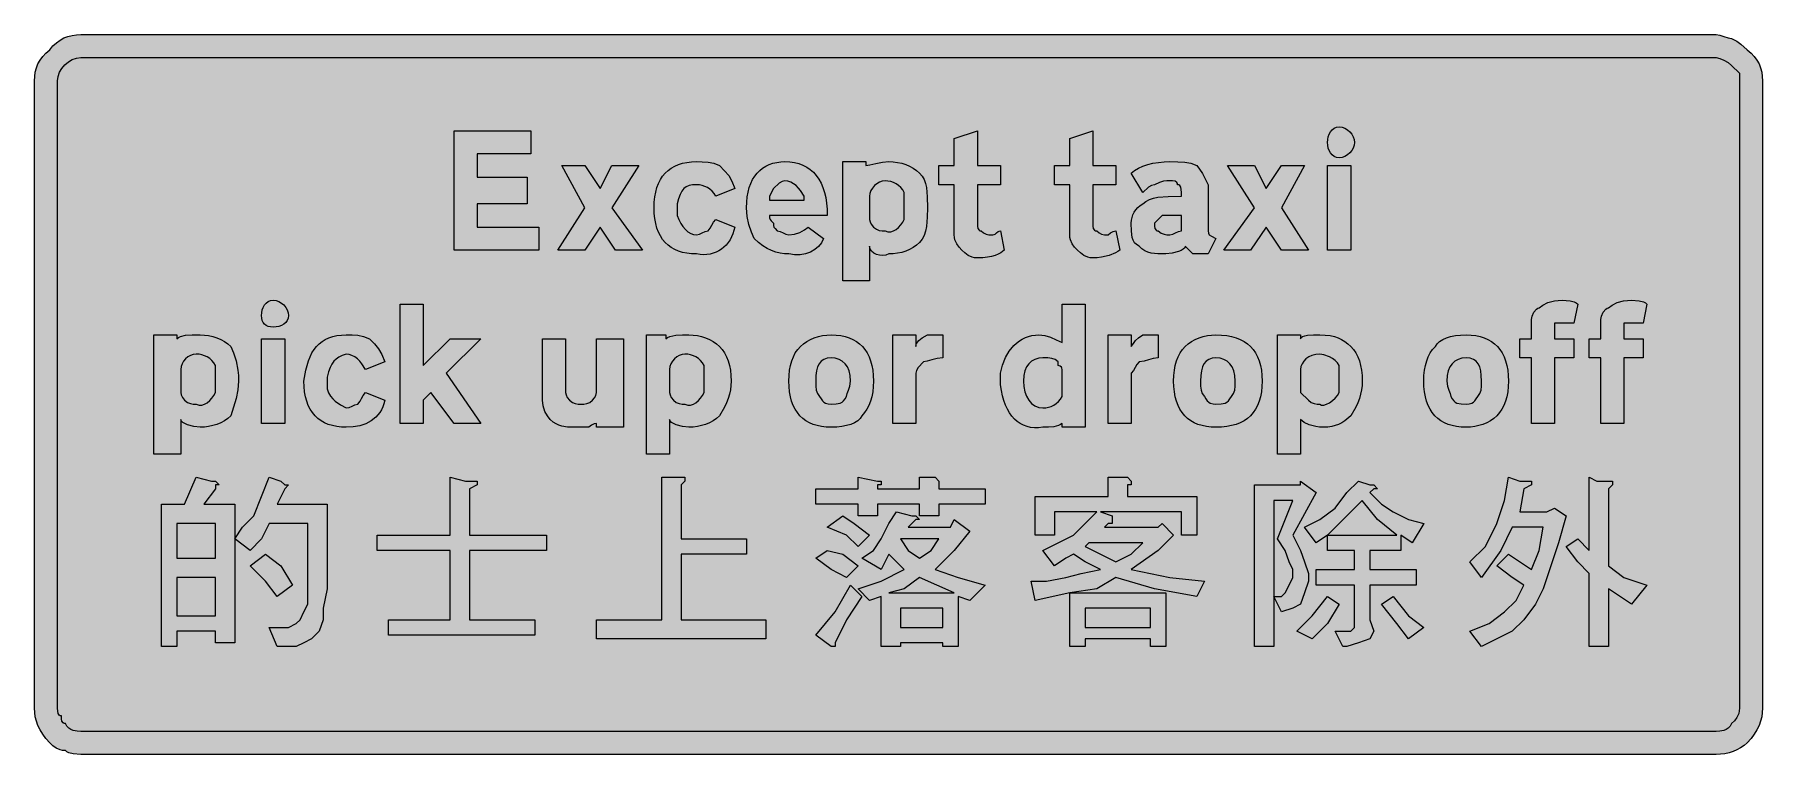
# Model space of a CAD drawing. Header units: metres. Extents: x 14 to 553, y 23 to 247.
import ezdxf

# ---------------------------------------------------------------- set-up
doc = ezdxf.new("R2010")
doc.units = ezdxf.units.M
doc.layers.add('FILL_BLACK_000000', color=7, linetype='Continuous', true_color=0x000000)
doc.layers.add('FILL_WHITE_FFFFFF', color=7, linetype='Continuous', true_color=0xffffff)

msp = doc.modelspace()

# ---------------------------------------------------------------- hatches: boundary and pattern name
at = {"layer": 'FILL_BLACK_000000', "true_color": 0x000000}
h = msp.add_hatch(color=7, dxfattribs=at)
h.dxf.hatch_style = 1
h.paths.add_polyline_path([(538.41, 247.2), (539.5, 247.01), (540.81, 246.6), (542.12, 246.19), (543.21, 246), (544.8, 245.1), (546.06, 244.2), (548.01, 242.4), (549.25, 241.45), (550.28, 240.39), (551.11, 239.26), (551.76, 238.05), (552.24, 236.79), (552.57, 235.48), (552.75, 234.15), (552.81, 232.8), (552.81, 37.2), (552.75, 35.85), (552.57, 34.5), (552.24, 33.15), (551.76, 31.8), (551.11, 30.45), (550.28, 29.1), (549.25, 27.75), (548.01, 26.4), (547.06, 25.56), (546, 24.82), (544.87, 24.21), (543.66, 23.7), (542.4, 23.31), (541.09, 23.02), (539.76, 22.86), (538.41, 22.8), (28.41, 22.8), (26.01, 22.95), (24.7, 23.31), (24.11, 23.6), (23.61, 24), (22.76, 24.05), (22.02, 24.21), (20.76, 24.75), (19.73, 25.52), (18.81, 26.4), (17.57, 27.75), (16.54, 29.1), (15.71, 30.45), (15.06, 31.8), (14.58, 33.15), (14.25, 34.5), (14.07, 35.85), (14.01, 37.2), (14.01, 232.8), (14.07, 234.15), (14.25, 235.48), (14.58, 236.79), (15.06, 238.05), (15.71, 239.26), (16.54, 240.39), (17.57, 241.45), (18.81, 242.4), (19.76, 243.64), (20.82, 244.67), (21.95, 245.5), (23.16, 246.15), (24.42, 246.63), (25.73, 246.96), (27.06, 247.14), (28.41, 247.2), (538.41, 247.2)])
h = msp.add_hatch(color=7, dxfattribs=at)
h.dxf.hatch_style = 1
h.paths.add_polyline_path([(152.01, 187.2), (171.21, 187.2), (171.21, 180), (144.81, 180), (144.81, 217.2), (168.81, 217.2), (168.81, 210), (152.01, 210), (152.01, 202.8), (167.61, 202.8), (167.61, 194.4), (152.01, 194.4), (152.01, 187.2)])
h = msp.add_hatch(color=7, dxfattribs=at)
h.dxf.hatch_style = 1
h.paths.add_polyline_path([(315.21, 206.4), (315.21, 200.4), (308.01, 200.4), (308.01, 188.4), (308.03, 187.52), (308.16, 186.75), (308.52, 186.21), (308.81, 186.05), (309.21, 186), (309.96, 185.4), (310.73, 184.99), (311.61, 184.8), (312.81, 184.8), (313.21, 184.85), (313.52, 184.99), (314.01, 185.4), (314.5, 185.81), (314.81, 185.95), (315.21, 186), (316.41, 180), (315.27, 179.12), (314.49, 178.71), (313.56, 178.35), (312.46, 178.04), (311.18, 177.81), (309.7, 177.65), (308.01, 177.6), (307.16, 177.65), (306.42, 177.81), (305.16, 178.35), (304.13, 179.12), (303.21, 180), (302.33, 180.92), (301.56, 181.95), (301.02, 183.21), (300.86, 183.95), (300.81, 184.8), (300.81, 200.4), (296.01, 200.4), (296.01, 206.4), (300.81, 206.4), (300.81, 214.8), (308.01, 217.2), (308.01, 206.4), (315.21, 206.4)])
h = msp.add_hatch(color=7, dxfattribs=at)
h.dxf.hatch_style = 1
h.paths.add_polyline_path([(351.21, 206.4), (351.21, 200.4), (344.01, 200.4), (344.01, 188.4), (344.03, 187.52), (344.16, 186.75), (344.52, 186.21), (344.81, 186.05), (345.21, 186), (345.96, 185.4), (346.73, 184.99), (347.61, 184.8), (348.81, 184.8), (349.56, 185.4), (350.33, 185.81), (351.21, 186), (352.41, 180), (351.85, 179.55), (351.1, 179.12), (349.11, 178.35), (346.67, 177.81), (345.36, 177.65), (344.01, 177.6), (343.16, 177.65), (342.42, 177.81), (341.16, 178.35), (340.13, 179.12), (339.21, 180), (338.33, 180.92), (337.56, 181.95), (337.02, 183.21), (336.86, 183.95), (336.81, 184.8), (336.81, 200.4), (332.01, 200.4), (332.01, 206.4), (336.81, 206.4), (336.81, 214.8), (344.01, 217.2), (344.01, 206.4), (351.21, 206.4)])
h = msp.add_hatch(color=7, dxfattribs=at)
h.dxf.hatch_style = 1
h.paths.add_polyline_path([(425.5, 212.7), (425.2, 211.84), (424.72, 211.03), (424.11, 210.3), (423.38, 209.69), (422.57, 209.21), (421.71, 208.91), (420.81, 208.8), (419.97, 208.91), (419.23, 209.21), (418.62, 209.69), (418.11, 210.3), (417.72, 211.03), (417.43, 211.84), (417.27, 212.7), (417.21, 213.6), (417.27, 214.5), (417.43, 215.36), (417.72, 216.17), (418.11, 216.9), (418.62, 217.51), (419.23, 217.99), (419.97, 218.29), (420.81, 218.4), (421.71, 218.29), (422.57, 217.99), (423.38, 217.51), (424.11, 216.9), (424.72, 216.17), (425.2, 215.36), (425.5, 214.5), (425.61, 213.6), (425.5, 212.7)])
h = msp.add_hatch(color=7, dxfattribs=at)
h.dxf.hatch_style = 1
h.paths.add_polyline_path([(202.41, 206.4), (194.01, 193.2), (203.61, 180), (195.21, 180), (190.41, 187.2), (185.61, 180), (177.21, 180), (185.61, 193.2), (178.41, 206.4), (185.61, 206.4), (190.41, 199.2), (194.01, 206.4), (202.41, 206.4)])
h = msp.add_hatch(color=7, dxfattribs=at)
h.dxf.hatch_style = 1
h.paths.add_polyline_path([(222.21, 207.58), (224.01, 207.45), (225.81, 207.09), (227.61, 206.4), (229.2, 204.77), (230.46, 203.25), (231.49, 201.51), (232.41, 199.2), (226.41, 196.8), (225.91, 197.64), (225.3, 198.37), (224.62, 198.99), (223.86, 199.5), (223.05, 199.89), (222.19, 200.17), (221.31, 200.34), (220.41, 200.4), (219.17, 200.34), (218.12, 200.14), (217.25, 199.77), (216.51, 199.2), (215.89, 198.41), (215.35, 197.36), (214.86, 196.04), (214.41, 194.4), (214.41, 193.2), (214.41, 190.8), (214.91, 189.51), (215.52, 188.34), (216.2, 187.32), (216.96, 186.45), (217.77, 185.75), (218.63, 185.23), (219.51, 184.91), (220.41, 184.8), (221.31, 184.99), (222.21, 185.4), (223.11, 185.81), (224.01, 186), (224.72, 186.9), (225.21, 187.8), (225.7, 188.7), (226.41, 189.6), (232.41, 187.2), (231.8, 185.07), (230.87, 183.19), (229.67, 181.59), (228.97, 180.9), (228.21, 180.3), (227.39, 179.78), (226.53, 179.35), (225.61, 179.01), (224.65, 178.76), (223.64, 178.62), (222.6, 178.57), (221.52, 178.63), (220.41, 178.8), (218.88, 178.86), (217.43, 179.02), (216.07, 179.31), (214.8, 179.7), (213.63, 180.21), (212.54, 180.82), (211.55, 181.56), (210.66, 182.4), (209.87, 183.36), (209.17, 184.42), (208.58, 185.61), (208.09, 186.9), (207.71, 188.31), (207.43, 189.82), (207.27, 191.46), (207.21, 193.2), (207.27, 194.94), (207.43, 196.57), (207.71, 198.09), (208.09, 199.5), (208.58, 200.79), (209.17, 201.97), (209.87, 203.04), (210.66, 204), (211.55, 204.84), (212.54, 205.57), (213.63, 206.19), (214.8, 206.7), (216.07, 207.09), (217.43, 207.37), (218.88, 207.54), (220.41, 207.6), (222.21, 207.58)])
h = msp.add_hatch(color=7, dxfattribs=at)
h.dxf.hatch_style = 1
h.paths.add_polyline_path([(243.23, 190.09), (243.36, 189.6), (243.72, 189.11), (244.41, 188.4), (244.43, 187.69), (244.56, 187.2), (244.92, 186.71), (245.61, 186), (246.51, 185.81), (247.41, 185.4), (248.31, 184.99), (249.21, 184.8), (250.99, 185.01), (252.66, 185.55), (254.1, 186.32), (255.21, 187.2), (260.01, 183.6), (259.4, 182.31), (258.49, 181.16), (257.33, 180.18), (255.96, 179.4), (254.42, 178.84), (252.75, 178.54), (251, 178.51), (249.21, 178.8), (247.86, 178.86), (246.51, 179.04), (245.16, 179.37), (243.81, 179.85), (242.46, 180.5), (241.11, 181.33), (239.76, 182.36), (238.41, 183.6), (237.53, 185.61), (236.76, 187.95), (236.22, 190.52), (236.01, 193.2), (236.07, 194.94), (236.23, 196.57), (236.5, 198.09), (236.87, 199.5), (237.34, 200.79), (237.91, 201.97), (238.57, 203.04), (239.31, 204), (240.14, 204.84), (241.05, 205.57), (242.04, 206.19), (243.1, 206.7), (244.23, 207.09), (245.43, 207.37), (246.69, 207.54), (248.01, 207.6), (249.54, 207.53), (250.99, 207.32), (252.35, 206.98), (253.62, 206.49), (254.79, 205.88), (255.88, 205.13), (256.87, 204.26), (257.76, 203.25), (258.55, 202.12), (259.25, 200.86), (259.84, 199.48), (260.33, 197.98), (260.71, 196.36), (260.99, 194.62), (261.15, 192.77), (261.21, 190.8), (243.21, 190.8), (243.23, 190.09)])
h.paths.add_polyline_path([(254.01, 196.8), (252.9, 198.56), (252.22, 199.37), (251.46, 200.1), (250.65, 200.71), (249.79, 201.19), (248.91, 201.49), (248.01, 201.6), (247.11, 201.39), (246.21, 200.85), (244.41, 199.2), (243.21, 196.8), (243.21, 195.6), (254.01, 195.6), (254.01, 196.8)], flags=16)
h = msp.add_hatch(color=7, dxfattribs=at)
h.dxf.hatch_style = 1
h.paths.add_polyline_path([(292.11, 187.35), (291.82, 185.92), (291.4, 184.59), (290.8, 183.41), (290.01, 182.4), (289.06, 181.56), (288, 180.82), (286.87, 180.21), (285.66, 179.7), (284.4, 179.31), (283.09, 179.02), (281.76, 178.86), (280.41, 178.8), (279.46, 178.46), (278.46, 178.33), (277.46, 178.4), (276.51, 178.65), (275.68, 179.07), (275.01, 179.64), (274.57, 180.36), (274.41, 181.2), (274.41, 170.4), (266.01, 170.4), (266.01, 207.6), (273.21, 207.6), (273.21, 206.4), (274.5, 206.59), (276.36, 207), (278.44, 207.41), (280.41, 207.6), (281.76, 207.54), (283.09, 207.37), (284.4, 207.09), (285.66, 206.7), (286.87, 206.19), (288, 205.57), (289.06, 204.84), (290.01, 204), (290.8, 203.04), (291.4, 201.97), (291.82, 200.79), (292.11, 199.5), (292.37, 196.57), (292.41, 193.2), (292.37, 190.33), (292.11, 187.35)])
h.paths.add_polyline_path([(280.99, 185.72), (281.85, 185.98), (282.66, 186.45), (283.42, 187.09), (284.1, 187.86), (284.71, 188.71), (285.21, 189.6), (285.21, 190.8), (285.21, 195.6), (285.21, 196.8), (285.21, 198), (284.71, 198.84), (284.1, 199.57), (283.42, 200.19), (282.66, 200.7), (281.85, 201.09), (280.99, 201.37), (280.11, 201.54), (279.21, 201.6), (278.31, 201.49), (277.45, 201.19), (276.64, 200.71), (275.91, 200.1), (275.3, 199.37), (274.82, 198.56), (274.52, 197.7), (274.41, 196.8), (274.41, 189.6), (274.56, 188.85), (274.92, 188.08), (275.61, 187.2), (276.51, 186.51), (277.41, 186.15), (278.31, 186.02), (279.21, 186), (280.11, 185.71), (280.99, 185.72)], flags=16)
h = msp.add_hatch(color=7, dxfattribs=at)
h.dxf.hatch_style = 1
h.paths.add_polyline_path([(375.21, 178.8), (372.81, 181.2), (372.65, 180.75), (372.21, 180.32), (371.54, 179.91), (370.71, 179.55), (368.76, 179.01), (366.81, 178.8), (364.32, 178.84), (362.16, 179.1), (361.17, 179.39), (360.23, 179.81), (359.31, 180.41), (358.41, 181.2), (357.62, 181.71), (357.02, 182.32), (356.6, 183.06), (356.31, 183.9), (356.05, 185.92), (356.01, 188.4), (356.07, 189.3), (356.23, 190.18), (356.52, 191.04), (356.91, 191.85), (357.42, 192.61), (358.03, 193.29), (358.77, 193.9), (359.61, 194.4), (360.57, 195.19), (361.65, 195.79), (362.88, 196.21), (364.26, 196.5), (367.54, 196.76), (371.61, 196.8), (371.61, 198), (371.59, 198.88), (371.46, 199.65), (371.1, 200.19), (370.81, 200.35), (370.41, 200.4), (370.36, 200.8), (370.2, 201.09), (369.66, 201.45), (368.89, 201.58), (368.01, 201.6), (367.09, 201.58), (366.06, 201.45), (364.8, 201.09), (363.21, 200.4), (362.31, 200.19), (361.41, 199.65), (359.61, 198), (356.01, 204), (357.02, 204.84), (358.22, 205.57), (359.6, 206.19), (361.11, 206.7), (362.74, 207.09), (364.45, 207.37), (366.21, 207.54), (368.01, 207.6), (370.5, 207.58), (372.66, 207.45), (374.59, 207.09), (376.41, 206.4), (377.31, 205.29), (378.21, 203.85), (380.01, 200.4), (380.01, 186), (380.05, 185.29), (380.31, 184.8), (381.02, 184.31), (382.41, 183.6), (380.01, 178.8), (375.21, 178.8)])
h.paths.add_polyline_path([(363.36, 186.75), (363.72, 186.21), (364.01, 186.05), (364.41, 186), (365.31, 185.31), (366.21, 184.95), (367.11, 184.82), (368.01, 184.8), (368.91, 184.99), (369.81, 185.4), (370.71, 185.81), (371.61, 186), (371.61, 190.8), (365.61, 190.8), (363.21, 188.4), (363.23, 187.52), (363.36, 186.75)], flags=16)
h = msp.add_hatch(color=7, dxfattribs=at)
h.dxf.hatch_style = 1
h.paths.add_polyline_path([(410.01, 206.4), (402.81, 193.2), (411.21, 180), (402.81, 180), (398.01, 187.2), (393.21, 180), (384.81, 180), (394.41, 193.2), (386.01, 206.4), (394.41, 206.4), (398.01, 199.2), (402.81, 206.4), (410.01, 206.4)])
h = msp.add_hatch(color=7, dxfattribs=at)
h.dxf.hatch_style = 1
h.paths.add_polyline_path([(417.21, 180), (417.21, 206.4), (424.41, 206.4), (424.41, 180), (417.21, 180)])
h = msp.add_hatch(color=7, dxfattribs=at)
h.dxf.hatch_style = 1
h.paths.add_polyline_path([(93.1, 158.76), (92.8, 158.02), (92.32, 157.41), (91.71, 156.9), (90.98, 156.51), (90.17, 156.22), (89.31, 156.06), (88.41, 156), (87.57, 156.06), (86.83, 156.22), (86.22, 156.51), (85.71, 156.9), (85.32, 157.41), (85.03, 158.02), (84.87, 158.76), (84.81, 159.6), (84.87, 160.5), (85.03, 161.36), (85.32, 162.17), (85.71, 162.9), (86.22, 163.51), (86.83, 163.99), (87.57, 164.29), (88.41, 164.4), (89.31, 164.29), (90.17, 163.99), (90.98, 163.51), (91.71, 162.9), (92.32, 162.17), (92.8, 161.36), (93.1, 160.5), (93.21, 159.6), (93.1, 158.76)])
h = msp.add_hatch(color=7, dxfattribs=at)
h.dxf.hatch_style = 1
h.paths.add_polyline_path([(128.01, 163.2), (135.21, 163.2), (135.21, 144), (143.61, 152.4), (153.21, 152.4), (142.41, 141.6), (153.21, 126), (144.81, 126), (137.61, 135.6), (135.21, 133.2), (135.21, 126), (128.01, 126), (128.01, 163.2)])
h = msp.add_hatch(color=7, dxfattribs=at)
h.dxf.hatch_style = 1
h.paths.add_polyline_path([(341.61, 163.2), (341.61, 124.8), (334.41, 124.8), (334.41, 126), (333.91, 125.6), (333.3, 125.31), (331.86, 124.95), (330.19, 124.82), (328.41, 124.8), (327.09, 124.65), (325.82, 124.63), (324.62, 124.75), (323.48, 125.01), (322.4, 125.4), (321.39, 125.92), (320.44, 126.57), (319.56, 127.35), (318.75, 128.26), (318.02, 129.29), (317.35, 130.44), (316.77, 131.72), (316.26, 133.11), (315.83, 134.63), (315.48, 136.26), (315.21, 138), (315.21, 141.6), (315.82, 144.18), (316.75, 146.51), (317.95, 148.56), (319.41, 150.3), (320.23, 151.04), (321.09, 151.7), (322.01, 152.27), (322.97, 152.74), (323.98, 153.11), (325.02, 153.38), (326.1, 153.54), (327.21, 153.6), (329.01, 153.39), (330.81, 152.85), (332.61, 152.08), (334.41, 151.2), (334.41, 163.2), (341.61, 163.2)])
h.paths.add_polyline_path([(334.41, 142.8), (334.36, 143.2), (334.22, 143.49), (333.81, 143.85), (333.21, 144), (333.21, 145.2), (332.29, 145.89), (331.26, 146.25), (330, 146.38), (328.41, 146.4), (327.12, 146.29), (325.95, 145.95), (324.93, 145.39), (324.06, 144.6), (323.36, 143.59), (322.84, 142.35), (322.52, 140.89), (322.41, 139.2), (322.52, 137.46), (322.84, 135.86), (323.36, 134.43), (324.06, 133.2), (324.93, 132.19), (325.95, 131.44), (327.12, 130.96), (328.41, 130.8), (329.31, 130.86), (330.19, 131.02), (331.05, 131.31), (331.86, 131.7), (332.62, 132.21), (333.3, 132.82), (333.91, 133.56), (334.41, 134.4), (334.41, 141.6), (334.41, 142.8)], flags=16)
h = msp.add_hatch(color=7, dxfattribs=at)
h.dxf.hatch_style = 1
h.paths.add_polyline_path([(480.81, 126), (480.81, 146.4), (477.21, 146.4), (477.21, 152.4), (480.81, 152.4), (480.81, 158.4), (481.02, 159.47), (481.56, 160.65), (482.33, 161.61), (482.76, 161.89), (483.21, 162), (484.33, 162.88), (485.91, 163.65), (487.93, 164.19), (489.12, 164.35), (490.41, 164.4), (492.81, 164.25), (494.12, 163.89), (494.71, 163.6), (495.21, 163.2), (494.01, 157.2), (491.61, 157.2), (489.21, 157.2), (488.01, 157.2), (488.01, 156), (488.01, 152.4), (494.01, 152.4), (494.01, 146.4), (488.01, 146.4), (488.01, 126), (480.81, 126)])
h = msp.add_hatch(color=7, dxfattribs=at)
h.dxf.hatch_style = 1
h.paths.add_polyline_path([(502.41, 126), (502.41, 146.4), (498.81, 146.4), (498.81, 152.4), (502.41, 152.4), (502.41, 158.4), (502.62, 159.47), (503.16, 160.65), (503.93, 161.61), (504.36, 161.89), (504.81, 162), (505.93, 162.88), (507.51, 163.65), (509.53, 164.19), (510.72, 164.35), (512.01, 164.4), (514.41, 164.25), (515.72, 163.89), (516.31, 163.6), (516.81, 163.2), (515.61, 157.2), (513.21, 157.2), (510.81, 157.2), (509.61, 157.2), (509.61, 156), (509.61, 152.4), (515.61, 152.4), (515.61, 146.4), (509.61, 146.4), (509.61, 126), (502.41, 126)])
h = msp.add_hatch(color=7, dxfattribs=at)
h.dxf.hatch_style = 1
h.paths.add_polyline_path([(76.86, 133.8), (76.09, 131.1), (75.21, 128.4), (74.26, 127.56), (73.2, 126.82), (72.07, 126.21), (70.86, 125.7), (69.6, 125.31), (68.29, 125.02), (66.96, 124.86), (65.61, 124.8), (63.66, 125.01), (61.71, 125.55), (60.88, 125.91), (60.21, 126.32), (59.77, 126.75), (59.61, 127.2), (59.61, 116.4), (51.21, 116.4), (51.21, 153.6), (58.41, 153.6), (58.41, 152.4), (58.92, 152.8), (59.53, 153.09), (61.11, 153.45), (63.13, 153.58), (65.61, 153.6), (66.96, 153.54), (68.29, 153.37), (69.6, 153.09), (70.86, 152.7), (72.07, 152.19), (73.2, 151.57), (74.26, 150.84), (75.21, 150), (76.09, 147.97), (76.86, 145.5), (77.4, 142.57), (77.56, 140.94), (77.61, 139.2), (77.4, 136.5), (76.86, 133.8)])
h.paths.add_polyline_path([(66.19, 131.72), (67.05, 131.98), (67.86, 132.45), (68.62, 133.09), (69.3, 133.86), (69.91, 134.71), (70.41, 135.6), (70.41, 136.8), (70.41, 142.8), (70.41, 144), (69.91, 144.84), (69.3, 145.57), (68.62, 146.19), (67.86, 146.7), (67.05, 147.09), (66.19, 147.37), (65.31, 147.54), (64.41, 147.6), (63.51, 147.49), (62.65, 147.19), (61.84, 146.71), (61.11, 146.1), (60.5, 145.37), (60.02, 144.56), (59.72, 143.7), (59.61, 142.8), (59.61, 135.6), (59.76, 134.85), (60.12, 134.08), (60.81, 133.2), (61.71, 132.51), (62.61, 132.15), (63.51, 132.02), (64.41, 132), (65.31, 131.71), (66.19, 131.72)], flags=16)
h = msp.add_hatch(color=7, dxfattribs=at)
h.dxf.hatch_style = 1
h.paths.add_polyline_path([(84.81, 126), (84.81, 152.4), (92.01, 152.4), (92.01, 126), (84.81, 126)])
h = msp.add_hatch(color=7, dxfattribs=at)
h.dxf.hatch_style = 1
h.paths.add_polyline_path([(113.01, 153.58), (114.81, 153.45), (116.61, 153.09), (118.41, 152.4), (120, 150.77), (121.26, 149.25), (122.29, 147.51), (123.21, 145.2), (117.21, 142.8), (116.1, 144.56), (115.42, 145.37), (114.66, 146.1), (113.85, 146.71), (112.99, 147.19), (112.11, 147.49), (111.21, 147.6), (109.97, 147.14), (108.92, 146.64), (108.05, 146.06), (107.31, 145.35), (106.69, 144.47), (106.15, 143.38), (105.66, 142.04), (105.21, 140.4), (105.21, 139.2), (105.21, 138), (105.21, 136.8), (105.71, 135.56), (106.32, 134.51), (107, 133.64), (107.76, 132.9), (109.43, 131.74), (111.21, 130.8), (112.11, 130.99), (113.01, 131.4), (113.91, 131.81), (114.81, 132), (115.52, 132.9), (116.01, 133.8), (116.5, 134.7), (117.21, 135.6), (123.21, 133.2), (122.94, 132.12), (122.6, 131.12), (122.17, 130.2), (121.67, 129.36), (120.47, 127.91), (119.01, 126.75), (117.33, 125.88), (115.45, 125.27), (113.4, 124.91), (111.21, 124.8), (109.68, 124.86), (108.23, 125.02), (106.87, 125.31), (105.6, 125.7), (104.43, 126.21), (103.34, 126.82), (102.35, 127.56), (101.46, 128.4), (100.67, 129.36), (99.97, 130.42), (99.38, 131.61), (98.89, 132.9), (98.51, 134.31), (98.23, 135.82), (98.07, 137.46), (98.01, 139.2), (98.58, 142.57), (99.4, 145.5), (99.91, 146.79), (100.5, 147.97), (101.16, 149.04), (101.91, 150), (102.74, 150.84), (103.66, 151.57), (104.67, 152.19), (105.77, 152.7), (106.98, 153.09), (108.28, 153.37), (109.69, 153.54), (111.21, 153.6), (113.01, 153.58)])
h = msp.add_hatch(color=7, dxfattribs=at)
h.dxf.hatch_style = 1
h.paths.add_polyline_path([(197.61, 152.4), (197.61, 124.8), (189.21, 124.8), (189.21, 126), (188.46, 125.85), (187.69, 125.49), (186.81, 124.8), (182.01, 124.8), (180.21, 124.84), (178.41, 125.1), (177.51, 125.39), (176.61, 125.81), (175.71, 126.41), (174.81, 127.2), (173.93, 128.31), (173.16, 129.75), (172.62, 131.42), (172.41, 133.2), (172.41, 152.4), (179.61, 152.4), (179.61, 135.6), (179.76, 134.85), (180.12, 134.08), (180.81, 133.2), (181.71, 132.51), (182.61, 132.15), (183.51, 132.02), (184.41, 132), (185.31, 132.02), (186.21, 132.15), (187.11, 132.51), (188.01, 133.2), (188.61, 133.95), (189.02, 134.72), (189.21, 135.6), (189.21, 136.8), (189.21, 152.4), (197.61, 152.4)])
h = msp.add_hatch(color=7, dxfattribs=at)
h.dxf.hatch_style = 1
h.paths.add_polyline_path([(230.98, 136.5), (230.7, 135.15), (230.31, 133.8), (229.8, 132.45), (229.18, 131.1), (227.61, 128.4), (226.66, 127.56), (225.6, 126.82), (224.47, 126.21), (223.26, 125.7), (222, 125.31), (220.69, 125.02), (219.36, 124.86), (218.01, 124.8), (216.06, 125.01), (214.11, 125.55), (213.28, 125.91), (212.61, 126.32), (212.17, 126.75), (212.01, 127.2), (212.01, 116.4), (204.81, 116.4), (204.81, 153.6), (210.81, 153.6), (210.81, 152.4), (211.37, 152.8), (212.1, 153.09), (213.96, 153.45), (216.04, 153.58), (218.01, 153.6), (219.36, 153.54), (220.69, 153.37), (222, 153.09), (223.26, 152.7), (224.47, 152.19), (225.6, 151.57), (226.66, 150.84), (227.61, 150), (228.45, 149.04), (229.18, 147.97), (229.8, 146.79), (230.31, 145.5), (230.7, 144.09), (230.98, 142.57), (231.15, 140.94), (231.21, 139.2), (231.15, 137.85), (230.98, 136.5)])
h.paths.add_polyline_path([(218.59, 131.72), (219.45, 131.98), (220.26, 132.45), (221.02, 133.09), (221.7, 133.86), (222.31, 134.71), (222.81, 135.6), (222.81, 136.8), (222.81, 142.8), (222.81, 144), (222.31, 144.84), (221.7, 145.57), (221.02, 146.19), (220.26, 146.7), (219.45, 147.09), (218.59, 147.37), (217.71, 147.54), (216.81, 147.6), (215.91, 147.49), (215.05, 147.19), (214.24, 146.71), (213.51, 146.1), (212.9, 145.37), (212.42, 144.56), (212.12, 143.7), (212.01, 142.8), (212.01, 135.6), (212.16, 134.85), (212.52, 134.08), (213.21, 133.2), (214.11, 132.51), (215.01, 132.15), (215.91, 132.02), (216.81, 132), (217.71, 131.71), (218.59, 131.72)], flags=16)
h = msp.add_hatch(color=7, dxfattribs=at)
h.dxf.hatch_style = 1
h.paths.add_polyline_path([(275.38, 135.82), (275.1, 134.31), (274.71, 132.9), (274.2, 131.61), (273.58, 130.42), (272.85, 129.36), (272.01, 128.4), (271.45, 127.56), (270.68, 126.82), (269.71, 126.21), (268.56, 125.7), (267.24, 125.31), (265.77, 125.02), (264.15, 124.86), (262.41, 124.8), (260.88, 124.86), (259.43, 125.02), (258.07, 125.31), (256.8, 125.7), (255.63, 126.21), (254.54, 126.82), (253.55, 127.56), (252.66, 128.4), (251.87, 129.36), (251.17, 130.42), (250.58, 131.61), (250.09, 132.9), (249.71, 134.31), (249.43, 135.82), (249.27, 137.46), (249.21, 139.2), (249.27, 140.94), (249.44, 142.57), (249.72, 144.09), (250.11, 145.5), (250.62, 146.79), (251.23, 147.97), (251.97, 149.04), (252.81, 150), (253.76, 150.84), (254.82, 151.57), (255.95, 152.19), (257.16, 152.7), (258.42, 153.09), (259.73, 153.37), (261.06, 153.54), (262.41, 153.6), (263.94, 153.54), (265.39, 153.37), (266.75, 153.09), (268.02, 152.7), (269.19, 152.19), (270.28, 151.57), (271.27, 150.84), (272.16, 150), (272.95, 149.04), (273.65, 147.97), (274.24, 146.79), (274.73, 145.5), (275.11, 144.09), (275.39, 142.57), (275.55, 140.94), (275.61, 139.2), (275.55, 137.46), (275.38, 135.82)])
h.paths.add_polyline_path([(267.98, 142.35), (267.46, 143.59), (266.76, 144.6), (265.89, 145.39), (264.87, 145.95), (263.7, 146.29), (262.41, 146.4), (261.17, 146.29), (260.14, 145.95), (259.31, 145.39), (258.66, 144.6), (258.18, 143.59), (257.85, 142.35), (257.67, 140.89), (257.61, 139.2), (257.63, 137.61), (257.76, 136.35), (258.12, 135.32), (258.81, 134.4), (259.26, 133.61), (259.71, 133.01), (260.16, 132.59), (260.61, 132.3), (261.51, 132.04), (262.41, 132), (264, 132.04), (265.26, 132.3), (265.8, 132.59), (266.29, 133.01), (266.76, 133.61), (267.21, 134.4), (267.4, 135.32), (267.81, 136.35), (268.22, 137.61), (268.41, 139.2), (268.3, 140.89), (267.98, 142.35)], flags=16)
h = msp.add_hatch(color=7, dxfattribs=at)
h.dxf.hatch_style = 1
h.paths.add_polyline_path([(281.61, 153.6), (288.81, 153.6), (288.81, 150), (288.87, 150.45), (289.03, 150.9), (289.71, 151.8), (290.83, 152.7), (292.41, 153.6), (297.21, 153.6), (297.21, 146.4), (295.43, 146.21), (293.76, 145.8), (292.32, 145.39), (291.21, 145.2), (289.56, 143.4), (289.02, 142.5), (288.81, 141.6), (288.81, 126), (281.61, 126), (281.61, 153.6)])
h = msp.add_hatch(color=7, dxfattribs=at)
h.dxf.hatch_style = 1
h.paths.add_polyline_path([(348.81, 153.6), (356.01, 153.6), (356.01, 150), (356.74, 150.9), (357.36, 151.8), (358.2, 152.7), (359.61, 153.6), (364.41, 153.6), (364.41, 146.4), (362.8, 146.21), (361.41, 145.8), (360.02, 145.39), (358.41, 145.2), (357.7, 144.3), (357.21, 143.4), (356.72, 142.5), (356.01, 141.6), (356.01, 126), (348.81, 126), (348.81, 153.6)])
h = msp.add_hatch(color=7, dxfattribs=at)
h.dxf.hatch_style = 1
h.paths.add_polyline_path([(396.58, 135.82), (396.3, 134.31), (395.91, 132.9), (395.4, 131.61), (394.78, 130.42), (394.05, 129.36), (393.21, 128.4), (392.25, 127.56), (391.18, 126.82), (390, 126.21), (388.71, 125.7), (387.3, 125.31), (385.78, 125.02), (384.15, 124.86), (382.41, 124.8), (380.88, 124.86), (379.43, 125.02), (378.07, 125.31), (376.8, 125.7), (375.63, 126.21), (374.54, 126.82), (373.55, 127.56), (372.66, 128.4), (371.87, 129.36), (371.17, 130.42), (370.58, 131.61), (370.09, 132.9), (369.71, 134.31), (369.43, 135.82), (369.27, 137.46), (369.21, 139.2), (369.27, 140.94), (369.44, 142.57), (369.72, 144.09), (370.11, 145.5), (370.62, 146.79), (371.23, 147.97), (371.97, 149.04), (372.81, 150), (373.76, 150.84), (374.82, 151.57), (375.95, 152.19), (377.16, 152.7), (378.42, 153.09), (379.73, 153.37), (381.06, 153.54), (382.41, 153.6), (384.15, 153.54), (385.78, 153.37), (387.3, 153.09), (388.71, 152.7), (390, 152.19), (391.18, 151.57), (392.25, 150.84), (393.21, 150), (394.05, 149.04), (394.78, 147.97), (395.4, 146.79), (395.91, 145.5), (396.3, 144.09), (396.58, 142.57), (396.75, 140.94), (396.81, 139.2), (396.75, 137.46), (396.58, 135.82)])
h.paths.add_polyline_path([(387.98, 142.35), (387.46, 143.59), (386.76, 144.6), (385.89, 145.39), (384.87, 145.95), (383.7, 146.29), (382.41, 146.4), (381.17, 146.29), (380.14, 145.95), (379.31, 145.39), (378.66, 144.6), (378.18, 143.59), (377.85, 142.35), (377.67, 140.89), (377.61, 139.2), (377.63, 137.61), (377.76, 136.35), (378.12, 135.32), (378.81, 134.4), (379.26, 133.61), (379.71, 133.01), (380.16, 132.59), (380.61, 132.3), (381.51, 132.04), (382.41, 132), (384, 132.04), (385.26, 132.3), (385.8, 132.59), (386.29, 133.01), (386.76, 133.61), (387.21, 134.4), (387.9, 135.32), (388.26, 136.35), (388.39, 137.61), (388.41, 139.2), (388.3, 140.89), (387.98, 142.35)], flags=16)
h = msp.add_hatch(color=7, dxfattribs=at)
h.dxf.hatch_style = 1
h.paths.add_polyline_path([(427.78, 136.5), (427.5, 135.15), (427.11, 133.8), (426.6, 132.45), (425.98, 131.1), (424.41, 128.4), (422.59, 126.82), (421.65, 126.21), (420.66, 125.7), (419.62, 125.31), (418.5, 125.02), (417.31, 124.86), (416.01, 124.8), (414.72, 124.85), (413.53, 125.01), (411.51, 125.55), (409.93, 126.32), (408.81, 127.2), (408.81, 116.4), (401.61, 116.4), (401.61, 153.6), (408.81, 153.6), (408.81, 152.4), (408.97, 152.8), (409.41, 153.09), (410.08, 153.31), (410.91, 153.45), (412.86, 153.58), (414.81, 153.6), (416.5, 153.54), (418, 153.37), (419.32, 153.09), (420.51, 152.7), (421.58, 152.19), (422.57, 151.57), (423.51, 150.84), (424.41, 150), (425.25, 149.04), (425.98, 147.97), (426.6, 146.79), (427.11, 145.5), (427.5, 144.09), (427.78, 142.57), (427.95, 140.94), (428.01, 139.2), (427.95, 137.85), (427.78, 136.5)])
h.paths.add_polyline_path([(416.08, 131.72), (416.92, 131.98), (417.81, 132.45), (418.7, 133.09), (419.53, 133.86), (420.26, 134.71), (420.81, 135.6), (420.81, 136.8), (420.81, 142.8), (420.81, 144), (420.26, 144.84), (419.53, 145.57), (418.7, 146.19), (417.81, 146.7), (416.08, 147.37), (414.81, 147.6), (413.52, 147.49), (412.35, 147.19), (411.33, 146.71), (410.46, 146.1), (409.76, 145.37), (409.24, 144.56), (408.92, 143.7), (408.81, 142.8), (408.81, 135.6), (411.21, 133.2), (412.11, 132.51), (413.01, 132.15), (413.91, 132.02), (414.81, 132), (415.36, 131.71), (416.08, 131.72)], flags=16)
h = msp.add_hatch(color=7, dxfattribs=at)
h.dxf.hatch_style = 1
h.paths.add_polyline_path([(473.38, 135.82), (473.1, 134.31), (472.71, 132.9), (472.2, 131.61), (471.58, 130.42), (470.85, 129.36), (470.01, 128.4), (469.06, 127.56), (468, 126.82), (466.87, 126.21), (465.66, 125.7), (464.4, 125.31), (463.09, 125.02), (461.76, 124.86), (460.41, 124.8), (458.88, 124.86), (457.43, 125.02), (456.07, 125.31), (454.8, 125.7), (453.63, 126.21), (452.54, 126.82), (451.55, 127.56), (450.66, 128.4), (449.87, 129.36), (449.17, 130.42), (448.58, 131.61), (448.09, 132.9), (447.71, 134.31), (447.43, 135.82), (447.27, 137.46), (447.21, 139.2), (447.27, 140.94), (447.44, 142.57), (447.72, 144.09), (448.11, 145.5), (448.62, 146.79), (449.23, 147.97), (449.97, 149.04), (450.81, 150), (451.37, 150.84), (452.14, 151.57), (453.11, 152.19), (454.26, 152.7), (455.58, 153.09), (457.05, 153.37), (458.67, 153.54), (460.41, 153.6), (461.94, 153.54), (463.39, 153.37), (464.75, 153.09), (466.02, 152.7), (467.19, 152.19), (468.28, 151.57), (469.27, 150.84), (470.16, 150), (470.95, 149.04), (471.65, 147.97), (472.24, 146.79), (472.73, 145.5), (473.11, 144.09), (473.39, 142.57), (473.55, 140.94), (473.61, 139.2), (473.55, 137.46), (473.38, 135.82)])
h.paths.add_polyline_path([(464.97, 142.35), (464.64, 143.59), (464.16, 144.6), (463.51, 145.39), (462.68, 145.95), (461.65, 146.29), (460.41, 146.4), (459.12, 146.29), (457.95, 145.95), (456.93, 145.39), (456.06, 144.6), (455.36, 143.59), (454.84, 142.35), (454.52, 140.89), (454.41, 139.2), (454.6, 137.61), (455.01, 136.35), (455.42, 135.32), (455.61, 134.4), (456.06, 133.61), (456.53, 133.01), (457.02, 132.59), (457.56, 132.3), (458.82, 132.04), (460.41, 132), (461.31, 132.04), (462.21, 132.3), (462.66, 132.59), (463.11, 133.01), (463.56, 133.61), (464.01, 134.4), (464.7, 135.32), (465.06, 136.35), (465.19, 137.61), (465.21, 139.2), (465.15, 140.89), (464.97, 142.35)], flags=16)
h = msp.add_hatch(color=7, dxfattribs=at)
h.dxf.hatch_style = 1
h.paths.add_polyline_path([(58.41, 56.4), (53.61, 56.4), (53.61, 100.8), (60.81, 100.8), (64.41, 109.2), (69.21, 108), (70.41, 108), (71.61, 106.8), (70.41, 106.8), (70.41, 105.6), (66.81, 100.8), (76.41, 100.8), (76.41, 90), (76.41, 57.6), (70.41, 57.6), (70.41, 61.2), (58.41, 61.2), (58.41, 56.4)])
h.paths.add_polyline_path([(58.41, 94.8), (58.41, 84), (70.41, 84), (70.41, 94.8), (58.41, 94.8)], flags=16)
h.paths.add_polyline_path([(70.41, 78), (58.41, 78), (58.41, 66), (70.41, 66), (70.41, 78)], flags=16)
h = msp.add_hatch(color=7, dxfattribs=at)
h.dxf.hatch_style = 1
h.paths.add_polyline_path([(90.81, 108), (92.01, 106.8), (93.21, 106.8), (92.01, 105.6), (89.61, 100.8), (105.21, 100.8), (105.21, 80.4), (105.21, 74.4), (104.01, 68.4), (104.01, 64.8), (102.81, 61.2), (100.41, 58.8), (98.01, 57.6), (95.61, 56.4), (93.21, 56.4), (89.61, 56.4), (87.21, 62.4), (90.81, 62.4), (93.21, 62.4), (95.61, 63.6), (96.81, 64.8), (98.01, 67.2), (99.21, 69.6), (99.21, 73.2), (99.21, 76.8), (99.21, 80.4), (99.21, 94.8), (87.21, 94.8), (84.81, 90), (81.21, 86.4), (76.41, 90), (78.81, 93.6), (82.41, 97.2), (84.81, 103.2), (87.21, 109.2), (90.81, 108)])
h = msp.add_hatch(color=7, dxfattribs=at)
h.dxf.hatch_style = 1
h.paths.add_polyline_path([(150.81, 108), (152.01, 108), (152.01, 106.8), (149.61, 105.6), (149.61, 91.2), (173.61, 91.2), (173.61, 86.4), (149.61, 86.4), (149.61, 64.8), (170.01, 64.8), (170.01, 60), (124.41, 60), (124.41, 64.8), (143.61, 64.8), (143.61, 86.4), (120.81, 86.4), (120.81, 91.2), (143.61, 91.2), (143.61, 109.2), (148.41, 108), (150.81, 108)])
h = msp.add_hatch(color=7, dxfattribs=at)
h.dxf.hatch_style = 1
h.paths.add_polyline_path([(216.81, 109.2), (216.81, 108), (215.61, 106.8), (215.61, 90), (236.01, 90), (236.01, 85.2), (215.61, 85.2), (215.61, 64.8), (242.01, 64.8), (242.01, 58.8), (189.21, 58.8), (189.21, 64.8), (209.61, 64.8), (209.61, 109.2), (214.41, 109.2), (216.81, 109.2)])
h = msp.add_hatch(color=7, dxfattribs=at)
h.dxf.hatch_style = 1
h.paths.add_polyline_path([(296.01, 105.6), (310.41, 105.6), (310.41, 100.8), (296.01, 100.8), (296.01, 97.2), (290.01, 97.2), (290.01, 100.8), (276.81, 100.8), (276.81, 97.2), (270.81, 97.2), (270.81, 100.8), (257.61, 100.8), (257.61, 105.6), (270.81, 105.6), (270.81, 109.2), (276.81, 108), (278.01, 108), (278.01, 106.8), (276.81, 106.8), (276.81, 105.6), (290.01, 105.6), (290.01, 109.2), (294.81, 109.2), (296.01, 108), (296.01, 106.8), (296.01, 105.6)])
h = msp.add_hatch(color=7, dxfattribs=at)
h.dxf.hatch_style = 1
h.paths.add_polyline_path([(340.41, 79.2), (346.41, 80.4), (341.61, 82.8), (338.01, 85.2), (335.61, 84), (332.01, 81.6), (328.41, 86.4), (333.21, 88.8), (338.01, 91.2), (341.61, 94.8), (345.21, 98.4), (332.01, 98.4), (332.01, 91.2), (326.01, 91.2), (326.01, 103.2), (348.81, 103.2), (348.81, 109.2), (354.81, 109.2), (356.01, 108), (356.01, 106.8), (354.81, 106.8), (354.81, 103.2), (376.41, 103.2), (376.41, 91.2), (371.61, 91.2), (371.61, 98.4), (346.41, 98.4), (350.01, 97.2), (350.01, 96), (350.01, 94.8), (348.81, 94.8), (347.61, 93.6), (364.41, 93.6), (365.61, 94.8), (369.21, 91.2), (364.41, 86.4), (356.01, 80.4), (368.01, 78), (378.81, 76.8), (376.41, 72), (363.21, 74.4), (351.21, 78), (345.21, 74.4), (336.81, 73.2), (326.01, 70.8), (324.81, 76.8), (329.61, 76.8), (335.61, 78), (340.41, 79.2)])
h.paths.add_polyline_path([(359.61, 88.8), (342.81, 88.8), (341.61, 87.6), (351.21, 82.8), (356.01, 85.2), (359.61, 88.8)], flags=16)
h = msp.add_hatch(color=7, dxfattribs=at)
h.dxf.hatch_style = 1
h.paths.add_polyline_path([(394.41, 56.4), (394.41, 106.8), (408.81, 106.8), (408.81, 108), (413.61, 104.4), (406.41, 91.2), (408.81, 86.4), (410.01, 82.8), (411.21, 79.2), (411.21, 76.8), (410.01, 73.2), (408.81, 69.6), (406.41, 68.4), (402.81, 67.2), (400.41, 72), (400.41, 56.4), (394.41, 56.4)])
h.paths.add_polyline_path([(402.81, 72), (404.01, 73.2), (405.21, 75.6), (406.41, 78), (406.41, 80.4), (405.21, 82.8), (404.01, 86.4), (401.61, 90), (406.41, 102), (400.41, 102), (400.41, 72), (402.81, 72)], flags=16)
h = msp.add_hatch(color=7, dxfattribs=at)
h.dxf.hatch_style = 1
h.paths.add_polyline_path([(410.01, 93.6), (414.81, 96), (419.61, 99.6), (423.21, 104.4), (426.81, 108), (430.41, 106.8), (431.61, 106.8), (432.81, 105.6), (431.61, 105.6), (430.41, 104.4), (434.01, 100.8), (437.61, 98.4), (442.41, 96), (447.21, 94.8), (443.61, 88.8), (440.01, 91.2), (440.01, 86.4), (430.41, 86.4), (430.41, 80.4), (444.81, 80.4), (444.81, 75.6), (430.41, 75.6), (430.41, 64.8), (431.61, 61.2), (430.41, 58.8), (426.81, 57.6), (423.21, 56.4), (422.01, 56.4), (419.61, 61.2), (422.01, 61.2), (424.41, 61.2), (425.61, 62.4), (425.61, 63.6), (425.61, 64.8), (425.61, 75.6), (413.61, 75.6), (413.61, 80.4), (425.61, 80.4), (425.61, 86.4), (417.21, 86.4), (417.21, 91.2), (413.61, 88.8), (410.01, 93.6)])
h.paths.add_polyline_path([(438.81, 91.2), (432.81, 96), (428.01, 102), (423.21, 97.2), (417.21, 91.2), (438.81, 91.2)], flags=16)
h = msp.add_hatch(color=7, dxfattribs=at)
h.dxf.hatch_style = 1
h.paths.add_polyline_path([(479.61, 108), (480.81, 108), (480.81, 106.8), (478.41, 105.6), (477.21, 98.4), (485.61, 98.4), (488.01, 99.6), (491.61, 97.2), (489.21, 88.8), (486.81, 81.6), (484.41, 74.4), (482.01, 69.6), (478.41, 64.8), (474.81, 61.2), (470.01, 58.8), (465.21, 56.4), (461.61, 61.2), (467.61, 63.6), (472.41, 67.2), (476.01, 70.8), (478.41, 75.6), (474.81, 78), (470.01, 81.6), (473.61, 85.2), (480.81, 80.4), (483.21, 86.4), (484.41, 93.6), (474.81, 93.6), (471.21, 86.4), (465.21, 78), (461.61, 82.8), (466.41, 87.6), (470.01, 94.8), (472.41, 102), (473.61, 109.2), (477.21, 108), (479.61, 108)])
h = msp.add_hatch(color=7, dxfattribs=at)
h.dxf.hatch_style = 1
h.paths.add_polyline_path([(504.81, 108), (506.01, 108), (506.01, 106.8), (504.81, 105.6), (504.81, 81.6), (509.61, 78), (516.81, 75.6), (512.01, 69.6), (504.81, 74.4), (504.81, 56.4), (498.81, 56.4), (498.81, 79.2), (495.21, 82.8), (491.61, 87.6), (495.21, 90), (498.81, 86.4), (498.81, 109.2), (501.21, 108), (504.81, 108)])
h = msp.add_hatch(color=7, dxfattribs=at)
h.dxf.hatch_style = 1
h.paths.add_polyline_path([(269.61, 94.8), (274.41, 91.2), (270.81, 87.6), (267.21, 91.2), (261.21, 93.6), (266.01, 97.2), (269.61, 94.8)])
h = msp.add_hatch(color=7, dxfattribs=at)
h.dxf.hatch_style = 1
h.paths.add_polyline_path([(282.81, 98.4), (287.61, 97.2), (288.81, 97.2), (290.01, 96), (288.81, 96), (287.61, 94.8), (286.41, 93.6), (299.61, 93.6), (300.81, 96), (305.61, 92.4), (300.81, 86.4), (294.81, 80.4), (302.01, 78), (310.41, 75.6), (305.61, 70.8), (302.01, 72), (302.01, 56.4), (297.21, 56.4), (297.21, 57.6), (284.01, 57.6), (284.01, 56.4), (278.01, 56.4), (278.01, 72), (274.41, 70.8), (270.81, 74.4), (278.01, 76.8), (285.21, 80.4), (280.41, 85.2), (278.01, 80.4), (272.01, 84), (275.61, 86.4), (278.01, 90), (280.41, 94.8), (282.81, 98.4)])
h.paths.add_polyline_path([(296.01, 90), (284.01, 90), (286.41, 86.4), (290.01, 84), (293.61, 86.4), (296.01, 90)], flags=16)
h.paths.add_polyline_path([(280.41, 73.2), (300.81, 73.2), (290.01, 78), (285.21, 74.4), (280.41, 73.2)], flags=16)
h.paths.add_polyline_path([(297.21, 68.4), (284.01, 68.4), (284.01, 62.4), (297.21, 62.4), (297.21, 68.4)], flags=16)
h = msp.add_hatch(color=7, dxfattribs=at)
h.dxf.hatch_style = 1
h.paths.add_polyline_path([(266.01, 85.2), (270.81, 81.6), (267.21, 78), (262.41, 80.4), (257.61, 84), (261.21, 86.4), (266.01, 85.2)])
h = msp.add_hatch(color=7, dxfattribs=at)
h.dxf.hatch_style = 1
h.paths.add_polyline_path([(90.81, 81.6), (94.41, 75.6), (89.61, 72), (86.01, 76.8), (81.21, 81.6), (86.01, 85.2), (90.81, 81.6)])
h = msp.add_hatch(color=7, dxfattribs=at)
h.dxf.hatch_style = 1
h.paths.add_polyline_path([(263.61, 67.2), (268.41, 75.6), (272.01, 72), (267.21, 64.8), (263.61, 57.6), (263.61, 56.4), (262.41, 56.4), (257.61, 60), (263.61, 67.2)])
h = msp.add_hatch(color=7, dxfattribs=at)
h.dxf.hatch_style = 1
h.paths.add_polyline_path([(341.61, 58.8), (341.61, 56.4), (336.81, 56.4), (336.81, 73.2), (366.81, 73.2), (366.81, 56.4), (362.01, 56.4), (362.01, 58.8), (341.61, 58.8)])
h.paths.add_polyline_path([(362.01, 68.4), (341.61, 68.4), (341.61, 62.4), (362.01, 62.4), (362.01, 68.4)], flags=16)
h = msp.add_hatch(color=7, dxfattribs=at)
h.dxf.hatch_style = 1
h.paths.add_polyline_path([(417.21, 63.6), (412.41, 58.8), (407.61, 61.2), (412.41, 66), (417.21, 72), (420.81, 69.6), (417.21, 63.6)])
h = msp.add_hatch(color=7, dxfattribs=at)
h.dxf.hatch_style = 1
h.paths.add_polyline_path([(442.41, 66), (447.21, 62.4), (442.41, 58.8), (438.81, 63.6), (434.01, 69.6), (437.61, 72), (442.41, 66)])
at = {"layer": 'FILL_WHITE_FFFFFF', "true_color": 0xffffff}
h = msp.add_hatch(color=7, dxfattribs=at)
h.dxf.hatch_style = 1
h.paths.add_polyline_path([(284.01, 240), (538.41, 240), (539.5, 239.79), (540.81, 239.25), (542.12, 238.48), (543.21, 237.6), (545.61, 235.2), (545.61, 232.8), (545.61, 37.2), (545.56, 36.35), (545.4, 35.61), (544.86, 34.35), (544.09, 33.32), (543.21, 32.4), (542.71, 31.61), (542.12, 31.01), (541.48, 30.59), (540.81, 30.3), (539.5, 30.04), (538.41, 30), (28.41, 30), (27.32, 30.04), (26.01, 30.3), (25.34, 30.59), (24.7, 31.01), (24.11, 31.61), (23.61, 32.4), (23.21, 32.45), (22.92, 32.61), (22.56, 33.15), (22.43, 33.92), (22.41, 34.8), (22.01, 34.85), (21.72, 35.01), (21.36, 35.55), (21.23, 36.32), (21.21, 37.2), (21.21, 232.8), (21.37, 234.14), (21.83, 235.44), (22.54, 236.66), (23.46, 237.75), (24.55, 238.67), (25.77, 239.38), (27.07, 239.84), (28.41, 240), (284.01, 240)])

# ---------------------------------------------------------------- linework, layer by layer
at = {"layer": 'FILL_BLACK_000000', "lineweight": 0, "true_color": 0x000000}
for points in [[(538.41, 247.2), (539.5, 247.01), (540.81, 246.6), (542.12, 246.19), (543.21, 246), (544.8, 245.1), (546.06, 244.2), (548.01, 242.4), (549.25, 241.45), (550.28, 240.39), (551.11, 239.26), (551.76, 238.05), (552.24, 236.79), (552.57, 235.48), (552.75, 234.15), (552.81, 232.8), (552.81, 37.2), (552.75, 35.85), (552.57, 34.5), (552.24, 33.15), (551.76, 31.8), (551.11, 30.45), (550.28, 29.1), (549.25, 27.75), (548.01, 26.4), (547.06, 25.56), (546, 24.82), (544.87, 24.21), (543.66, 23.7), (542.4, 23.31), (541.09, 23.02), (539.76, 22.86), (538.41, 22.8), (28.41, 22.8), (26.01, 22.95), (24.7, 23.31), (24.11, 23.6), (23.61, 24), (22.76, 24.05), (22.02, 24.21), (20.76, 24.75), (19.73, 25.52), (18.81, 26.4), (17.57, 27.75), (16.54, 29.1), (15.71, 30.45), (15.06, 31.8), (14.58, 33.15), (14.25, 34.5), (14.07, 35.85), (14.01, 37.2), (14.01, 232.8), (14.07, 234.15), (14.25, 235.48), (14.58, 236.79), (15.06, 238.05), (15.71, 239.26), (16.54, 240.39), (17.57, 241.45), (18.81, 242.4), (19.76, 243.64), (20.82, 244.67), (21.95, 245.5), (23.16, 246.15), (24.42, 246.63), (25.73, 246.96), (27.06, 247.14), (28.41, 247.2)], [(152.01, 187.2), (171.21, 187.2), (171.21, 180), (144.81, 180), (144.81, 217.2), (168.81, 217.2), (168.81, 210), (152.01, 210), (152.01, 202.8), (167.61, 202.8), (167.61, 194.4), (152.01, 194.4)], [(315.21, 206.4), (315.21, 200.4), (308.01, 200.4), (308.01, 188.4), (308.03, 187.52), (308.16, 186.75), (308.52, 186.21), (308.81, 186.05), (309.21, 186), (309.96, 185.4), (310.73, 184.99), (311.61, 184.8), (312.81, 184.8), (313.21, 184.85), (313.52, 184.99), (314.01, 185.4), (314.5, 185.81), (314.81, 185.95), (315.21, 186), (316.41, 180), (315.27, 179.12), (314.49, 178.71), (313.56, 178.35), (312.46, 178.04), (311.18, 177.81), (309.7, 177.65), (308.01, 177.6), (307.16, 177.65), (306.42, 177.81), (305.16, 178.35), (304.13, 179.12), (303.21, 180), (302.33, 180.92), (301.56, 181.95), (301.02, 183.21), (300.86, 183.95), (300.81, 184.8), (300.81, 200.4), (296.01, 200.4), (296.01, 206.4), (300.81, 206.4), (300.81, 214.8), (308.01, 217.2), (308.01, 206.4)], [(351.21, 206.4), (351.21, 200.4), (344.01, 200.4), (344.01, 188.4), (344.03, 187.52), (344.16, 186.75), (344.52, 186.21), (344.81, 186.05), (345.21, 186), (345.96, 185.4), (346.73, 184.99), (347.61, 184.8), (348.81, 184.8), (349.56, 185.4), (350.33, 185.81), (351.21, 186), (352.41, 180), (351.85, 179.55), (351.1, 179.12), (349.11, 178.35), (346.67, 177.81), (345.36, 177.65), (344.01, 177.6), (343.16, 177.65), (342.42, 177.81), (341.16, 178.35), (340.13, 179.12), (339.21, 180), (338.33, 180.92), (337.56, 181.95), (337.02, 183.21), (336.86, 183.95), (336.81, 184.8), (336.81, 200.4), (332.01, 200.4), (332.01, 206.4), (336.81, 206.4), (336.81, 214.8), (344.01, 217.2), (344.01, 206.4)], [(425.5, 212.7), (425.2, 211.84), (424.72, 211.03), (424.11, 210.3), (423.38, 209.69), (422.57, 209.21), (421.71, 208.91), (420.81, 208.8), (419.97, 208.91), (419.23, 209.21), (418.62, 209.69), (418.11, 210.3), (417.72, 211.03), (417.43, 211.84), (417.27, 212.7), (417.21, 213.6), (417.27, 214.5), (417.43, 215.36), (417.72, 216.17), (418.11, 216.9), (418.62, 217.51), (419.23, 217.99), (419.97, 218.29), (420.81, 218.4), (421.71, 218.29), (422.57, 217.99), (423.38, 217.51), (424.11, 216.9), (424.72, 216.17), (425.2, 215.36), (425.5, 214.5), (425.61, 213.6)], [(202.41, 206.4), (194.01, 193.2), (203.61, 180), (195.21, 180), (190.41, 187.2), (185.61, 180), (177.21, 180), (185.61, 193.2), (178.41, 206.4), (185.61, 206.4), (190.41, 199.2), (194.01, 206.4)], [(222.21, 207.58), (224.01, 207.45), (225.81, 207.09), (227.61, 206.4), (229.2, 204.77), (230.46, 203.25), (231.49, 201.51), (232.41, 199.2), (226.41, 196.8), (225.91, 197.64), (225.3, 198.37), (224.62, 198.99), (223.86, 199.5), (223.05, 199.89), (222.19, 200.17), (221.31, 200.34), (220.41, 200.4), (219.17, 200.34), (218.12, 200.14), (217.25, 199.77), (216.51, 199.2), (215.89, 198.41), (215.35, 197.36), (214.86, 196.04), (214.41, 194.4), (214.41, 193.2), (214.41, 190.8), (214.91, 189.51), (215.52, 188.34), (216.2, 187.32), (216.96, 186.45), (217.77, 185.75), (218.63, 185.23), (219.51, 184.91), (220.41, 184.8), (221.31, 184.99), (222.21, 185.4), (223.11, 185.81), (224.01, 186), (224.72, 186.9), (225.21, 187.8), (225.7, 188.7), (226.41, 189.6), (232.41, 187.2), (231.8, 185.07), (230.87, 183.19), (229.67, 181.59), (228.97, 180.9), (228.21, 180.3), (227.39, 179.78), (226.53, 179.35), (225.61, 179.01), (224.65, 178.76), (223.64, 178.62), (222.6, 178.57), (221.52, 178.63), (220.41, 178.8), (218.88, 178.86), (217.43, 179.02), (216.07, 179.31), (214.8, 179.7), (213.63, 180.21), (212.54, 180.82), (211.55, 181.56), (210.66, 182.4), (209.87, 183.36), (209.17, 184.42), (208.58, 185.61), (208.09, 186.9), (207.71, 188.31), (207.43, 189.82), (207.27, 191.46), (207.21, 193.2), (207.27, 194.94), (207.43, 196.57), (207.71, 198.09), (208.09, 199.5), (208.58, 200.79), (209.17, 201.97), (209.87, 203.04), (210.66, 204), (211.55, 204.84), (212.54, 205.57), (213.63, 206.19), (214.8, 206.7), (216.07, 207.09), (217.43, 207.37), (218.88, 207.54), (220.41, 207.6)], [(243.23, 190.09), (243.36, 189.6), (243.72, 189.11), (244.41, 188.4), (244.43, 187.69), (244.56, 187.2), (244.92, 186.71), (245.61, 186), (246.51, 185.81), (247.41, 185.4), (248.31, 184.99), (249.21, 184.8), (250.99, 185.01), (252.66, 185.55), (254.1, 186.32), (255.21, 187.2), (260.01, 183.6), (259.4, 182.31), (258.49, 181.16), (257.33, 180.18), (255.96, 179.4), (254.42, 178.84), (252.75, 178.54), (251, 178.51), (249.21, 178.8), (247.86, 178.86), (246.51, 179.04), (245.16, 179.37), (243.81, 179.85), (242.46, 180.5), (241.11, 181.33), (239.76, 182.36), (238.41, 183.6), (237.53, 185.61), (236.76, 187.95), (236.22, 190.52), (236.01, 193.2), (236.07, 194.94), (236.23, 196.57), (236.5, 198.09), (236.87, 199.5), (237.34, 200.79), (237.91, 201.97), (238.57, 203.04), (239.31, 204), (240.14, 204.84), (241.05, 205.57), (242.04, 206.19), (243.1, 206.7), (244.23, 207.09), (245.43, 207.37), (246.69, 207.54), (248.01, 207.6), (249.54, 207.53), (250.99, 207.32), (252.35, 206.98), (253.62, 206.49), (254.79, 205.88), (255.88, 205.13), (256.87, 204.26), (257.76, 203.25), (258.55, 202.12), (259.25, 200.86), (259.84, 199.48), (260.33, 197.98), (260.71, 196.36), (260.99, 194.62), (261.15, 192.77), (261.21, 190.8), (243.21, 190.8)], [(292.11, 187.35), (291.82, 185.92), (291.4, 184.59), (290.8, 183.41), (290.01, 182.4), (289.06, 181.56), (288, 180.82), (286.87, 180.21), (285.66, 179.7), (284.4, 179.31), (283.09, 179.02), (281.76, 178.86), (280.41, 178.8), (279.46, 178.46), (278.46, 178.33), (277.46, 178.4), (276.51, 178.65), (275.68, 179.07), (275.01, 179.64), (274.57, 180.36), (274.41, 181.2), (274.41, 170.4), (266.01, 170.4), (266.01, 207.6), (273.21, 207.6), (273.21, 206.4), (274.5, 206.59), (276.36, 207), (278.44, 207.41), (280.41, 207.6), (281.76, 207.54), (283.09, 207.37), (284.4, 207.09), (285.66, 206.7), (286.87, 206.19), (288, 205.57), (289.06, 204.84), (290.01, 204), (290.8, 203.04), (291.4, 201.97), (291.82, 200.79), (292.11, 199.5), (292.37, 196.57), (292.41, 193.2), (292.37, 190.33)], [(375.21, 178.8), (372.81, 181.2), (372.65, 180.75), (372.21, 180.32), (371.54, 179.91), (370.71, 179.55), (368.76, 179.01), (366.81, 178.8), (364.32, 178.84), (362.16, 179.1), (361.17, 179.39), (360.23, 179.81), (359.31, 180.41), (358.41, 181.2), (357.62, 181.71), (357.02, 182.32), (356.6, 183.06), (356.31, 183.9), (356.05, 185.92), (356.01, 188.4), (356.07, 189.3), (356.23, 190.18), (356.52, 191.04), (356.91, 191.85), (357.42, 192.61), (358.03, 193.29), (358.77, 193.9), (359.61, 194.4), (360.57, 195.19), (361.65, 195.79), (362.88, 196.21), (364.26, 196.5), (367.54, 196.76), (371.61, 196.8), (371.61, 198), (371.59, 198.88), (371.46, 199.65), (371.1, 200.19), (370.81, 200.35), (370.41, 200.4), (370.36, 200.8), (370.2, 201.09), (369.66, 201.45), (368.89, 201.58), (368.01, 201.6), (367.09, 201.58), (366.06, 201.45), (364.8, 201.09), (363.21, 200.4), (362.31, 200.19), (361.41, 199.65), (359.61, 198), (356.01, 204), (357.02, 204.84), (358.22, 205.57), (359.6, 206.19), (361.11, 206.7), (362.74, 207.09), (364.45, 207.37), (366.21, 207.54), (368.01, 207.6), (370.5, 207.58), (372.66, 207.45), (374.59, 207.09), (376.41, 206.4), (377.31, 205.29), (378.21, 203.85), (380.01, 200.4), (380.01, 186), (380.05, 185.29), (380.31, 184.8), (381.02, 184.31), (382.41, 183.6), (380.01, 178.8)], [(410.01, 206.4), (402.81, 193.2), (411.21, 180), (402.81, 180), (398.01, 187.2), (393.21, 180), (384.81, 180), (394.41, 193.2), (386.01, 206.4), (394.41, 206.4), (398.01, 199.2), (402.81, 206.4)], [(417.21, 180), (417.21, 206.4), (424.41, 206.4), (424.41, 180)], [(254.01, 196.8), (252.9, 198.56), (252.22, 199.37), (251.46, 200.1), (250.65, 200.71), (249.79, 201.19), (248.91, 201.49), (248.01, 201.6), (247.11, 201.39), (246.21, 200.85), (244.41, 199.2), (243.21, 196.8), (243.21, 195.6), (254.01, 195.6)], [(280.99, 185.72), (281.85, 185.98), (282.66, 186.45), (283.42, 187.09), (284.1, 187.86), (284.71, 188.71), (285.21, 189.6), (285.21, 190.8), (285.21, 195.6), (285.21, 196.8), (285.21, 198), (284.71, 198.84), (284.1, 199.57), (283.42, 200.19), (282.66, 200.7), (281.85, 201.09), (280.99, 201.37), (280.11, 201.54), (279.21, 201.6), (278.31, 201.49), (277.45, 201.19), (276.64, 200.71), (275.91, 200.1), (275.3, 199.37), (274.82, 198.56), (274.52, 197.7), (274.41, 196.8), (274.41, 189.6), (274.56, 188.85), (274.92, 188.08), (275.61, 187.2), (276.51, 186.51), (277.41, 186.15), (278.31, 186.02), (279.21, 186), (280.11, 185.71)], [(363.36, 186.75), (363.72, 186.21), (364.01, 186.05), (364.41, 186), (365.31, 185.31), (366.21, 184.95), (367.11, 184.82), (368.01, 184.8), (368.91, 184.99), (369.81, 185.4), (370.71, 185.81), (371.61, 186), (371.61, 190.8), (365.61, 190.8), (363.21, 188.4), (363.23, 187.52)], [(93.1, 158.76), (92.8, 158.02), (92.32, 157.41), (91.71, 156.9), (90.98, 156.51), (90.17, 156.22), (89.31, 156.06), (88.41, 156), (87.57, 156.06), (86.83, 156.22), (86.22, 156.51), (85.71, 156.9), (85.32, 157.41), (85.03, 158.02), (84.87, 158.76), (84.81, 159.6), (84.87, 160.5), (85.03, 161.36), (85.32, 162.17), (85.71, 162.9), (86.22, 163.51), (86.83, 163.99), (87.57, 164.29), (88.41, 164.4), (89.31, 164.29), (90.17, 163.99), (90.98, 163.51), (91.71, 162.9), (92.32, 162.17), (92.8, 161.36), (93.1, 160.5), (93.21, 159.6)], [(128.01, 163.2), (135.21, 163.2), (135.21, 144), (143.61, 152.4), (153.21, 152.4), (142.41, 141.6), (153.21, 126), (144.81, 126), (137.61, 135.6), (135.21, 133.2), (135.21, 126), (128.01, 126)], [(341.61, 163.2), (341.61, 124.8), (334.41, 124.8), (334.41, 126), (333.91, 125.6), (333.3, 125.31), (331.86, 124.95), (330.19, 124.82), (328.41, 124.8), (327.09, 124.65), (325.82, 124.63), (324.62, 124.75), (323.48, 125.01), (322.4, 125.4), (321.39, 125.92), (320.44, 126.57), (319.56, 127.35), (318.75, 128.26), (318.02, 129.29), (317.35, 130.44), (316.77, 131.72), (316.26, 133.11), (315.83, 134.63), (315.48, 136.26), (315.21, 138), (315.21, 141.6), (315.82, 144.18), (316.75, 146.51), (317.95, 148.56), (319.41, 150.3), (320.23, 151.04), (321.09, 151.7), (322.01, 152.27), (322.97, 152.74), (323.98, 153.11), (325.02, 153.38), (326.1, 153.54), (327.21, 153.6), (329.01, 153.39), (330.81, 152.85), (332.61, 152.08), (334.41, 151.2), (334.41, 163.2)], [(480.81, 126), (480.81, 146.4), (477.21, 146.4), (477.21, 152.4), (480.81, 152.4), (480.81, 158.4), (481.02, 159.47), (481.56, 160.65), (482.33, 161.61), (482.76, 161.89), (483.21, 162), (484.33, 162.88), (485.91, 163.65), (487.93, 164.19), (489.12, 164.35), (490.41, 164.4), (492.81, 164.25), (494.12, 163.89), (494.71, 163.6), (495.21, 163.2), (494.01, 157.2), (491.61, 157.2), (489.21, 157.2), (488.01, 157.2), (488.01, 156), (488.01, 152.4), (494.01, 152.4), (494.01, 146.4), (488.01, 146.4), (488.01, 126)], [(502.41, 126), (502.41, 146.4), (498.81, 146.4), (498.81, 152.4), (502.41, 152.4), (502.41, 158.4), (502.62, 159.47), (503.16, 160.65), (503.93, 161.61), (504.36, 161.89), (504.81, 162), (505.93, 162.88), (507.51, 163.65), (509.53, 164.19), (510.72, 164.35), (512.01, 164.4), (514.41, 164.25), (515.72, 163.89), (516.31, 163.6), (516.81, 163.2), (515.61, 157.2), (513.21, 157.2), (510.81, 157.2), (509.61, 157.2), (509.61, 156), (509.61, 152.4), (515.61, 152.4), (515.61, 146.4), (509.61, 146.4), (509.61, 126)], [(76.86, 133.8), (76.09, 131.1), (75.21, 128.4), (74.26, 127.56), (73.2, 126.82), (72.07, 126.21), (70.86, 125.7), (69.6, 125.31), (68.29, 125.02), (66.96, 124.86), (65.61, 124.8), (63.66, 125.01), (61.71, 125.55), (60.88, 125.91), (60.21, 126.32), (59.77, 126.75), (59.61, 127.2), (59.61, 116.4), (51.21, 116.4), (51.21, 153.6), (58.41, 153.6), (58.41, 152.4), (58.92, 152.8), (59.53, 153.09), (61.11, 153.45), (63.13, 153.58), (65.61, 153.6), (66.96, 153.54), (68.29, 153.37), (69.6, 153.09), (70.86, 152.7), (72.07, 152.19), (73.2, 151.57), (74.26, 150.84), (75.21, 150), (76.09, 147.97), (76.86, 145.5), (77.4, 142.57), (77.56, 140.94), (77.61, 139.2), (77.4, 136.5)], [(84.81, 126), (84.81, 152.4), (92.01, 152.4), (92.01, 126)], [(113.01, 153.58), (114.81, 153.45), (116.61, 153.09), (118.41, 152.4), (120, 150.77), (121.26, 149.25), (122.29, 147.51), (123.21, 145.2), (117.21, 142.8), (116.1, 144.56), (115.42, 145.37), (114.66, 146.1), (113.85, 146.71), (112.99, 147.19), (112.11, 147.49), (111.21, 147.6), (109.97, 147.14), (108.92, 146.64), (108.05, 146.06), (107.31, 145.35), (106.69, 144.47), (106.15, 143.38), (105.66, 142.04), (105.21, 140.4), (105.21, 139.2), (105.21, 138), (105.21, 136.8), (105.71, 135.56), (106.32, 134.51), (107, 133.64), (107.76, 132.9), (109.43, 131.74), (111.21, 130.8), (112.11, 130.99), (113.01, 131.4), (113.91, 131.81), (114.81, 132), (115.52, 132.9), (116.01, 133.8), (116.5, 134.7), (117.21, 135.6), (123.21, 133.2), (122.94, 132.12), (122.6, 131.12), (122.17, 130.2), (121.67, 129.36), (120.47, 127.91), (119.01, 126.75), (117.33, 125.88), (115.45, 125.27), (113.4, 124.91), (111.21, 124.8), (109.68, 124.86), (108.23, 125.02), (106.87, 125.31), (105.6, 125.7), (104.43, 126.21), (103.34, 126.82), (102.35, 127.56), (101.46, 128.4), (100.67, 129.36), (99.97, 130.42), (99.38, 131.61), (98.89, 132.9), (98.51, 134.31), (98.23, 135.82), (98.07, 137.46), (98.01, 139.2), (98.58, 142.57), (99.4, 145.5), (99.91, 146.79), (100.5, 147.97), (101.16, 149.04), (101.91, 150), (102.74, 150.84), (103.66, 151.57), (104.67, 152.19), (105.77, 152.7), (106.98, 153.09), (108.28, 153.37), (109.69, 153.54), (111.21, 153.6)], [(197.61, 152.4), (197.61, 124.8), (189.21, 124.8), (189.21, 126), (188.46, 125.85), (187.69, 125.49), (186.81, 124.8), (182.01, 124.8), (180.21, 124.84), (178.41, 125.1), (177.51, 125.39), (176.61, 125.81), (175.71, 126.41), (174.81, 127.2), (173.93, 128.31), (173.16, 129.75), (172.62, 131.42), (172.41, 133.2), (172.41, 152.4), (179.61, 152.4), (179.61, 135.6), (179.76, 134.85), (180.12, 134.08), (180.81, 133.2), (181.71, 132.51), (182.61, 132.15), (183.51, 132.02), (184.41, 132), (185.31, 132.02), (186.21, 132.15), (187.11, 132.51), (188.01, 133.2), (188.61, 133.95), (189.02, 134.72), (189.21, 135.6), (189.21, 136.8), (189.21, 152.4)], [(230.98, 136.5), (230.7, 135.15), (230.31, 133.8), (229.8, 132.45), (229.18, 131.1), (227.61, 128.4), (226.66, 127.56), (225.6, 126.82), (224.47, 126.21), (223.26, 125.7), (222, 125.31), (220.69, 125.02), (219.36, 124.86), (218.01, 124.8), (216.06, 125.01), (214.11, 125.55), (213.28, 125.91), (212.61, 126.32), (212.17, 126.75), (212.01, 127.2), (212.01, 116.4), (204.81, 116.4), (204.81, 153.6), (210.81, 153.6), (210.81, 152.4), (211.37, 152.8), (212.1, 153.09), (213.96, 153.45), (216.04, 153.58), (218.01, 153.6), (219.36, 153.54), (220.69, 153.37), (222, 153.09), (223.26, 152.7), (224.47, 152.19), (225.6, 151.57), (226.66, 150.84), (227.61, 150), (228.45, 149.04), (229.18, 147.97), (229.8, 146.79), (230.31, 145.5), (230.7, 144.09), (230.98, 142.57), (231.15, 140.94), (231.21, 139.2), (231.15, 137.85)], [(275.38, 135.82), (275.1, 134.31), (274.71, 132.9), (274.2, 131.61), (273.58, 130.42), (272.85, 129.36), (272.01, 128.4), (271.45, 127.56), (270.68, 126.82), (269.71, 126.21), (268.56, 125.7), (267.24, 125.31), (265.77, 125.02), (264.15, 124.86), (262.41, 124.8), (260.88, 124.86), (259.43, 125.02), (258.07, 125.31), (256.8, 125.7), (255.63, 126.21), (254.54, 126.82), (253.55, 127.56), (252.66, 128.4), (251.87, 129.36), (251.17, 130.42), (250.58, 131.61), (250.09, 132.9), (249.71, 134.31), (249.43, 135.82), (249.27, 137.46), (249.21, 139.2), (249.27, 140.94), (249.44, 142.57), (249.72, 144.09), (250.11, 145.5), (250.62, 146.79), (251.23, 147.97), (251.97, 149.04), (252.81, 150), (253.76, 150.84), (254.82, 151.57), (255.95, 152.19), (257.16, 152.7), (258.42, 153.09), (259.73, 153.37), (261.06, 153.54), (262.41, 153.6), (263.94, 153.54), (265.39, 153.37), (266.75, 153.09), (268.02, 152.7), (269.19, 152.19), (270.28, 151.57), (271.27, 150.84), (272.16, 150), (272.95, 149.04), (273.65, 147.97), (274.24, 146.79), (274.73, 145.5), (275.11, 144.09), (275.39, 142.57), (275.55, 140.94), (275.61, 139.2), (275.55, 137.46)], [(281.61, 153.6), (288.81, 153.6), (288.81, 150), (288.87, 150.45), (289.03, 150.9), (289.71, 151.8), (290.83, 152.7), (292.41, 153.6), (297.21, 153.6), (297.21, 146.4), (295.43, 146.21), (293.76, 145.8), (292.32, 145.39), (291.21, 145.2), (289.56, 143.4), (289.02, 142.5), (288.81, 141.6), (288.81, 126), (281.61, 126)], [(348.81, 153.6), (356.01, 153.6), (356.01, 150), (356.74, 150.9), (357.36, 151.8), (358.2, 152.7), (359.61, 153.6), (364.41, 153.6), (364.41, 146.4), (362.8, 146.21), (361.41, 145.8), (360.02, 145.39), (358.41, 145.2), (357.7, 144.3), (357.21, 143.4), (356.72, 142.5), (356.01, 141.6), (356.01, 126), (348.81, 126)], [(396.58, 135.82), (396.3, 134.31), (395.91, 132.9), (395.4, 131.61), (394.78, 130.42), (394.05, 129.36), (393.21, 128.4), (392.25, 127.56), (391.18, 126.82), (390, 126.21), (388.71, 125.7), (387.3, 125.31), (385.78, 125.02), (384.15, 124.86), (382.41, 124.8), (380.88, 124.86), (379.43, 125.02), (378.07, 125.31), (376.8, 125.7), (375.63, 126.21), (374.54, 126.82), (373.55, 127.56), (372.66, 128.4), (371.87, 129.36), (371.17, 130.42), (370.58, 131.61), (370.09, 132.9), (369.71, 134.31), (369.43, 135.82), (369.27, 137.46), (369.21, 139.2), (369.27, 140.94), (369.44, 142.57), (369.72, 144.09), (370.11, 145.5), (370.62, 146.79), (371.23, 147.97), (371.97, 149.04), (372.81, 150), (373.76, 150.84), (374.82, 151.57), (375.95, 152.19), (377.16, 152.7), (378.42, 153.09), (379.73, 153.37), (381.06, 153.54), (382.41, 153.6), (384.15, 153.54), (385.78, 153.37), (387.3, 153.09), (388.71, 152.7), (390, 152.19), (391.18, 151.57), (392.25, 150.84), (393.21, 150), (394.05, 149.04), (394.78, 147.97), (395.4, 146.79), (395.91, 145.5), (396.3, 144.09), (396.58, 142.57), (396.75, 140.94), (396.81, 139.2), (396.75, 137.46)], [(427.78, 136.5), (427.5, 135.15), (427.11, 133.8), (426.6, 132.45), (425.98, 131.1), (424.41, 128.4), (422.59, 126.82), (421.65, 126.21), (420.66, 125.7), (419.62, 125.31), (418.5, 125.02), (417.31, 124.86), (416.01, 124.8), (414.72, 124.85), (413.53, 125.01), (411.51, 125.55), (409.93, 126.32), (408.81, 127.2), (408.81, 116.4), (401.61, 116.4), (401.61, 153.6), (408.81, 153.6), (408.81, 152.4), (408.97, 152.8), (409.41, 153.09), (410.08, 153.31), (410.91, 153.45), (412.86, 153.58), (414.81, 153.6), (416.5, 153.54), (418, 153.37), (419.32, 153.09), (420.51, 152.7), (421.58, 152.19), (422.57, 151.57), (423.51, 150.84), (424.41, 150), (425.25, 149.04), (425.98, 147.97), (426.6, 146.79), (427.11, 145.5), (427.5, 144.09), (427.78, 142.57), (427.95, 140.94), (428.01, 139.2), (427.95, 137.85)], [(473.38, 135.82), (473.1, 134.31), (472.71, 132.9), (472.2, 131.61), (471.58, 130.42), (470.85, 129.36), (470.01, 128.4), (469.06, 127.56), (468, 126.82), (466.87, 126.21), (465.66, 125.7), (464.4, 125.31), (463.09, 125.02), (461.76, 124.86), (460.41, 124.8), (458.88, 124.86), (457.43, 125.02), (456.07, 125.31), (454.8, 125.7), (453.63, 126.21), (452.54, 126.82), (451.55, 127.56), (450.66, 128.4), (449.87, 129.36), (449.17, 130.42), (448.58, 131.61), (448.09, 132.9), (447.71, 134.31), (447.43, 135.82), (447.27, 137.46), (447.21, 139.2), (447.27, 140.94), (447.44, 142.57), (447.72, 144.09), (448.11, 145.5), (448.62, 146.79), (449.23, 147.97), (449.97, 149.04), (450.81, 150), (451.37, 150.84), (452.14, 151.57), (453.11, 152.19), (454.26, 152.7), (455.58, 153.09), (457.05, 153.37), (458.67, 153.54), (460.41, 153.6), (461.94, 153.54), (463.39, 153.37), (464.75, 153.09), (466.02, 152.7), (467.19, 152.19), (468.28, 151.57), (469.27, 150.84), (470.16, 150), (470.95, 149.04), (471.65, 147.97), (472.24, 146.79), (472.73, 145.5), (473.11, 144.09), (473.39, 142.57), (473.55, 140.94), (473.61, 139.2), (473.55, 137.46)], [(66.19, 131.72), (67.05, 131.98), (67.86, 132.45), (68.62, 133.09), (69.3, 133.86), (69.91, 134.71), (70.41, 135.6), (70.41, 136.8), (70.41, 142.8), (70.41, 144), (69.91, 144.84), (69.3, 145.57), (68.62, 146.19), (67.86, 146.7), (67.05, 147.09), (66.19, 147.37), (65.31, 147.54), (64.41, 147.6), (63.51, 147.49), (62.65, 147.19), (61.84, 146.71), (61.11, 146.1), (60.5, 145.37), (60.02, 144.56), (59.72, 143.7), (59.61, 142.8), (59.61, 135.6), (59.76, 134.85), (60.12, 134.08), (60.81, 133.2), (61.71, 132.51), (62.61, 132.15), (63.51, 132.02), (64.41, 132), (65.31, 131.71)], [(218.59, 131.72), (219.45, 131.98), (220.26, 132.45), (221.02, 133.09), (221.7, 133.86), (222.31, 134.71), (222.81, 135.6), (222.81, 136.8), (222.81, 142.8), (222.81, 144), (222.31, 144.84), (221.7, 145.57), (221.02, 146.19), (220.26, 146.7), (219.45, 147.09), (218.59, 147.37), (217.71, 147.54), (216.81, 147.6), (215.91, 147.49), (215.05, 147.19), (214.24, 146.71), (213.51, 146.1), (212.9, 145.37), (212.42, 144.56), (212.12, 143.7), (212.01, 142.8), (212.01, 135.6), (212.16, 134.85), (212.52, 134.08), (213.21, 133.2), (214.11, 132.51), (215.01, 132.15), (215.91, 132.02), (216.81, 132), (217.71, 131.71)], [(267.98, 142.35), (267.46, 143.59), (266.76, 144.6), (265.89, 145.39), (264.87, 145.95), (263.7, 146.29), (262.41, 146.4), (261.17, 146.29), (260.14, 145.95), (259.31, 145.39), (258.66, 144.6), (258.18, 143.59), (257.85, 142.35), (257.67, 140.89), (257.61, 139.2), (257.63, 137.61), (257.76, 136.35), (258.12, 135.32), (258.81, 134.4), (259.26, 133.61), (259.71, 133.01), (260.16, 132.59), (260.61, 132.3), (261.51, 132.04), (262.41, 132), (264, 132.04), (265.26, 132.3), (265.8, 132.59), (266.29, 133.01), (266.76, 133.61), (267.21, 134.4), (267.4, 135.32), (267.81, 136.35), (268.22, 137.61), (268.41, 139.2), (268.3, 140.89)], [(334.41, 142.8), (334.36, 143.2), (334.22, 143.49), (333.81, 143.85), (333.21, 144), (333.21, 145.2), (332.29, 145.89), (331.26, 146.25), (330, 146.38), (328.41, 146.4), (327.12, 146.29), (325.95, 145.95), (324.93, 145.39), (324.06, 144.6), (323.36, 143.59), (322.84, 142.35), (322.52, 140.89), (322.41, 139.2), (322.52, 137.46), (322.84, 135.86), (323.36, 134.43), (324.06, 133.2), (324.93, 132.19), (325.95, 131.44), (327.12, 130.96), (328.41, 130.8), (329.31, 130.86), (330.19, 131.02), (331.05, 131.31), (331.86, 131.7), (332.62, 132.21), (333.3, 132.82), (333.91, 133.56), (334.41, 134.4), (334.41, 141.6)], [(387.98, 142.35), (387.46, 143.59), (386.76, 144.6), (385.89, 145.39), (384.87, 145.95), (383.7, 146.29), (382.41, 146.4), (381.17, 146.29), (380.14, 145.95), (379.31, 145.39), (378.66, 144.6), (378.18, 143.59), (377.85, 142.35), (377.67, 140.89), (377.61, 139.2), (377.63, 137.61), (377.76, 136.35), (378.12, 135.32), (378.81, 134.4), (379.26, 133.61), (379.71, 133.01), (380.16, 132.59), (380.61, 132.3), (381.51, 132.04), (382.41, 132), (384, 132.04), (385.26, 132.3), (385.8, 132.59), (386.29, 133.01), (386.76, 133.61), (387.21, 134.4), (387.9, 135.32), (388.26, 136.35), (388.39, 137.61), (388.41, 139.2), (388.3, 140.89)], [(416.08, 131.72), (416.92, 131.98), (417.81, 132.45), (418.7, 133.09), (419.53, 133.86), (420.26, 134.71), (420.81, 135.6), (420.81, 136.8), (420.81, 142.8), (420.81, 144), (420.26, 144.84), (419.53, 145.57), (418.7, 146.19), (417.81, 146.7), (416.08, 147.37), (414.81, 147.6), (413.52, 147.49), (412.35, 147.19), (411.33, 146.71), (410.46, 146.1), (409.76, 145.37), (409.24, 144.56), (408.92, 143.7), (408.81, 142.8), (408.81, 135.6), (411.21, 133.2), (412.11, 132.51), (413.01, 132.15), (413.91, 132.02), (414.81, 132), (415.36, 131.71)], [(464.97, 142.35), (464.64, 143.59), (464.16, 144.6), (463.51, 145.39), (462.68, 145.95), (461.65, 146.29), (460.41, 146.4), (459.12, 146.29), (457.95, 145.95), (456.93, 145.39), (456.06, 144.6), (455.36, 143.59), (454.84, 142.35), (454.52, 140.89), (454.41, 139.2), (454.6, 137.61), (455.01, 136.35), (455.42, 135.32), (455.61, 134.4), (456.06, 133.61), (456.53, 133.01), (457.02, 132.59), (457.56, 132.3), (458.82, 132.04), (460.41, 132), (461.31, 132.04), (462.21, 132.3), (462.66, 132.59), (463.11, 133.01), (463.56, 133.61), (464.01, 134.4), (464.7, 135.32), (465.06, 136.35), (465.19, 137.61), (465.21, 139.2), (465.15, 140.89)], [(58.41, 56.4), (53.61, 56.4), (53.61, 100.8), (60.81, 100.8), (64.41, 109.2), (69.21, 108), (70.41, 108), (71.61, 106.8), (70.41, 106.8), (70.41, 105.6), (66.81, 100.8), (76.41, 100.8), (76.41, 90), (76.41, 57.6), (70.41, 57.6), (70.41, 61.2), (58.41, 61.2)], [(90.81, 108), (92.01, 106.8), (93.21, 106.8), (92.01, 105.6), (89.61, 100.8), (105.21, 100.8), (105.21, 80.4), (105.21, 74.4), (104.01, 68.4), (104.01, 64.8), (102.81, 61.2), (100.41, 58.8), (98.01, 57.6), (95.61, 56.4), (93.21, 56.4), (89.61, 56.4), (87.21, 62.4), (90.81, 62.4), (93.21, 62.4), (95.61, 63.6), (96.81, 64.8), (98.01, 67.2), (99.21, 69.6), (99.21, 73.2), (99.21, 76.8), (99.21, 80.4), (99.21, 94.8), (87.21, 94.8), (84.81, 90), (81.21, 86.4), (76.41, 90), (78.81, 93.6), (82.41, 97.2), (84.81, 103.2), (87.21, 109.2)], [(150.81, 108), (152.01, 108), (152.01, 106.8), (149.61, 105.6), (149.61, 91.2), (173.61, 91.2), (173.61, 86.4), (149.61, 86.4), (149.61, 64.8), (170.01, 64.8), (170.01, 60), (124.41, 60), (124.41, 64.8), (143.61, 64.8), (143.61, 86.4), (120.81, 86.4), (120.81, 91.2), (143.61, 91.2), (143.61, 109.2), (148.41, 108)], [(216.81, 109.2), (216.81, 108), (215.61, 106.8), (215.61, 90), (236.01, 90), (236.01, 85.2), (215.61, 85.2), (215.61, 64.8), (242.01, 64.8), (242.01, 58.8), (189.21, 58.8), (189.21, 64.8), (209.61, 64.8), (209.61, 109.2), (214.41, 109.2)], [(296.01, 105.6), (310.41, 105.6), (310.41, 100.8), (296.01, 100.8), (296.01, 97.2), (290.01, 97.2), (290.01, 100.8), (276.81, 100.8), (276.81, 97.2), (270.81, 97.2), (270.81, 100.8), (257.61, 100.8), (257.61, 105.6), (270.81, 105.6), (270.81, 109.2), (276.81, 108), (278.01, 108), (278.01, 106.8), (276.81, 106.8), (276.81, 105.6), (290.01, 105.6), (290.01, 109.2), (294.81, 109.2), (296.01, 108), (296.01, 106.8)], [(340.41, 79.2), (346.41, 80.4), (341.61, 82.8), (338.01, 85.2), (335.61, 84), (332.01, 81.6), (328.41, 86.4), (333.21, 88.8), (338.01, 91.2), (341.61, 94.8), (345.21, 98.4), (332.01, 98.4), (332.01, 91.2), (326.01, 91.2), (326.01, 103.2), (348.81, 103.2), (348.81, 109.2), (354.81, 109.2), (356.01, 108), (356.01, 106.8), (354.81, 106.8), (354.81, 103.2), (376.41, 103.2), (376.41, 91.2), (371.61, 91.2), (371.61, 98.4), (346.41, 98.4), (350.01, 97.2), (350.01, 96), (350.01, 94.8), (348.81, 94.8), (347.61, 93.6), (364.41, 93.6), (365.61, 94.8), (369.21, 91.2), (364.41, 86.4), (356.01, 80.4), (368.01, 78), (378.81, 76.8), (376.41, 72), (363.21, 74.4), (351.21, 78), (345.21, 74.4), (336.81, 73.2), (326.01, 70.8), (324.81, 76.8), (329.61, 76.8), (335.61, 78)], [(394.41, 56.4), (394.41, 106.8), (408.81, 106.8), (408.81, 108), (413.61, 104.4), (406.41, 91.2), (408.81, 86.4), (410.01, 82.8), (411.21, 79.2), (411.21, 76.8), (410.01, 73.2), (408.81, 69.6), (406.41, 68.4), (402.81, 67.2), (400.41, 72), (400.41, 56.4)], [(410.01, 93.6), (414.81, 96), (419.61, 99.6), (423.21, 104.4), (426.81, 108), (430.41, 106.8), (431.61, 106.8), (432.81, 105.6), (431.61, 105.6), (430.41, 104.4), (434.01, 100.8), (437.61, 98.4), (442.41, 96), (447.21, 94.8), (443.61, 88.8), (440.01, 91.2), (440.01, 86.4), (430.41, 86.4), (430.41, 80.4), (444.81, 80.4), (444.81, 75.6), (430.41, 75.6), (430.41, 64.8), (431.61, 61.2), (430.41, 58.8), (426.81, 57.6), (423.21, 56.4), (422.01, 56.4), (419.61, 61.2), (422.01, 61.2), (424.41, 61.2), (425.61, 62.4), (425.61, 63.6), (425.61, 64.8), (425.61, 75.6), (413.61, 75.6), (413.61, 80.4), (425.61, 80.4), (425.61, 86.4), (417.21, 86.4), (417.21, 91.2), (413.61, 88.8)], [(479.61, 108), (480.81, 108), (480.81, 106.8), (478.41, 105.6), (477.21, 98.4), (485.61, 98.4), (488.01, 99.6), (491.61, 97.2), (489.21, 88.8), (486.81, 81.6), (484.41, 74.4), (482.01, 69.6), (478.41, 64.8), (474.81, 61.2), (470.01, 58.8), (465.21, 56.4), (461.61, 61.2), (467.61, 63.6), (472.41, 67.2), (476.01, 70.8), (478.41, 75.6), (474.81, 78), (470.01, 81.6), (473.61, 85.2), (480.81, 80.4), (483.21, 86.4), (484.41, 93.6), (474.81, 93.6), (471.21, 86.4), (465.21, 78), (461.61, 82.8), (466.41, 87.6), (470.01, 94.8), (472.41, 102), (473.61, 109.2), (477.21, 108)], [(504.81, 108), (506.01, 108), (506.01, 106.8), (504.81, 105.6), (504.81, 81.6), (509.61, 78), (516.81, 75.6), (512.01, 69.6), (504.81, 74.4), (504.81, 56.4), (498.81, 56.4), (498.81, 79.2), (495.21, 82.8), (491.61, 87.6), (495.21, 90), (498.81, 86.4), (498.81, 109.2), (501.21, 108)], [(269.61, 94.8), (274.41, 91.2), (270.81, 87.6), (267.21, 91.2), (261.21, 93.6), (266.01, 97.2)], [(282.81, 98.4), (287.61, 97.2), (288.81, 97.2), (290.01, 96), (288.81, 96), (287.61, 94.8), (286.41, 93.6), (299.61, 93.6), (300.81, 96), (305.61, 92.4), (300.81, 86.4), (294.81, 80.4), (302.01, 78), (310.41, 75.6), (305.61, 70.8), (302.01, 72), (302.01, 56.4), (297.21, 56.4), (297.21, 57.6), (284.01, 57.6), (284.01, 56.4), (278.01, 56.4), (278.01, 72), (274.41, 70.8), (270.81, 74.4), (278.01, 76.8), (285.21, 80.4), (280.41, 85.2), (278.01, 80.4), (272.01, 84), (275.61, 86.4), (278.01, 90), (280.41, 94.8)], [(402.81, 72), (404.01, 73.2), (405.21, 75.6), (406.41, 78), (406.41, 80.4), (405.21, 82.8), (404.01, 86.4), (401.61, 90), (406.41, 102), (400.41, 102), (400.41, 72)], [(438.81, 91.2), (432.81, 96), (428.01, 102), (423.21, 97.2), (417.21, 91.2)], [(58.41, 94.8), (58.41, 84), (70.41, 84), (70.41, 94.8)], [(266.01, 85.2), (270.81, 81.6), (267.21, 78), (262.41, 80.4), (257.61, 84), (261.21, 86.4)], [(296.01, 90), (284.01, 90), (286.41, 86.4), (290.01, 84), (293.61, 86.4)], [(359.61, 88.8), (342.81, 88.8), (341.61, 87.6), (351.21, 82.8), (356.01, 85.2)], [(90.81, 81.6), (94.41, 75.6), (89.61, 72), (86.01, 76.8), (81.21, 81.6), (86.01, 85.2)], [(70.41, 78), (58.41, 78), (58.41, 66), (70.41, 66)], [(263.61, 67.2), (268.41, 75.6), (272.01, 72), (267.21, 64.8), (263.61, 57.6), (263.61, 56.4), (262.41, 56.4), (257.61, 60)], [(280.41, 73.2), (300.81, 73.2), (290.01, 78), (285.21, 74.4)], [(341.61, 58.8), (341.61, 56.4), (336.81, 56.4), (336.81, 73.2), (366.81, 73.2), (366.81, 56.4), (362.01, 56.4), (362.01, 58.8)], [(417.21, 63.6), (412.41, 58.8), (407.61, 61.2), (412.41, 66), (417.21, 72), (420.81, 69.6)], [(442.41, 66), (447.21, 62.4), (442.41, 58.8), (438.81, 63.6), (434.01, 69.6), (437.61, 72)], [(297.21, 68.4), (284.01, 68.4), (284.01, 62.4), (297.21, 62.4)], [(362.01, 68.4), (341.61, 68.4), (341.61, 62.4), (362.01, 62.4)]]:
    msp.add_lwpolyline(points, close=True, dxfattribs=at)
at = {"layer": 'FILL_WHITE_FFFFFF', "lineweight": 0, "true_color": 0x000000}
msp.add_lwpolyline([(284.01, 240), (538.41, 240), (539.5, 239.79), (540.81, 239.25), (542.12, 238.48), (543.21, 237.6), (545.61, 235.2), (545.61, 232.8), (545.61, 37.2), (545.56, 36.35), (545.4, 35.61), (544.86, 34.35), (544.09, 33.32), (543.21, 32.4), (542.71, 31.61), (542.12, 31.01), (541.48, 30.59), (540.81, 30.3), (539.5, 30.04), (538.41, 30), (28.41, 30), (27.32, 30.04), (26.01, 30.3), (25.34, 30.59), (24.7, 31.01), (24.11, 31.61), (23.61, 32.4), (23.21, 32.45), (22.92, 32.61), (22.56, 33.15), (22.43, 33.92), (22.41, 34.8), (22.01, 34.85), (21.72, 35.01), (21.36, 35.55), (21.23, 36.32), (21.21, 37.2), (21.21, 232.8), (21.37, 234.14), (21.83, 235.44), (22.54, 236.66), (23.46, 237.75), (24.55, 238.67), (25.77, 239.38), (27.07, 239.84), (28.41, 240)], close=True, dxfattribs=at)

doc.saveas('drawing.dxf')
